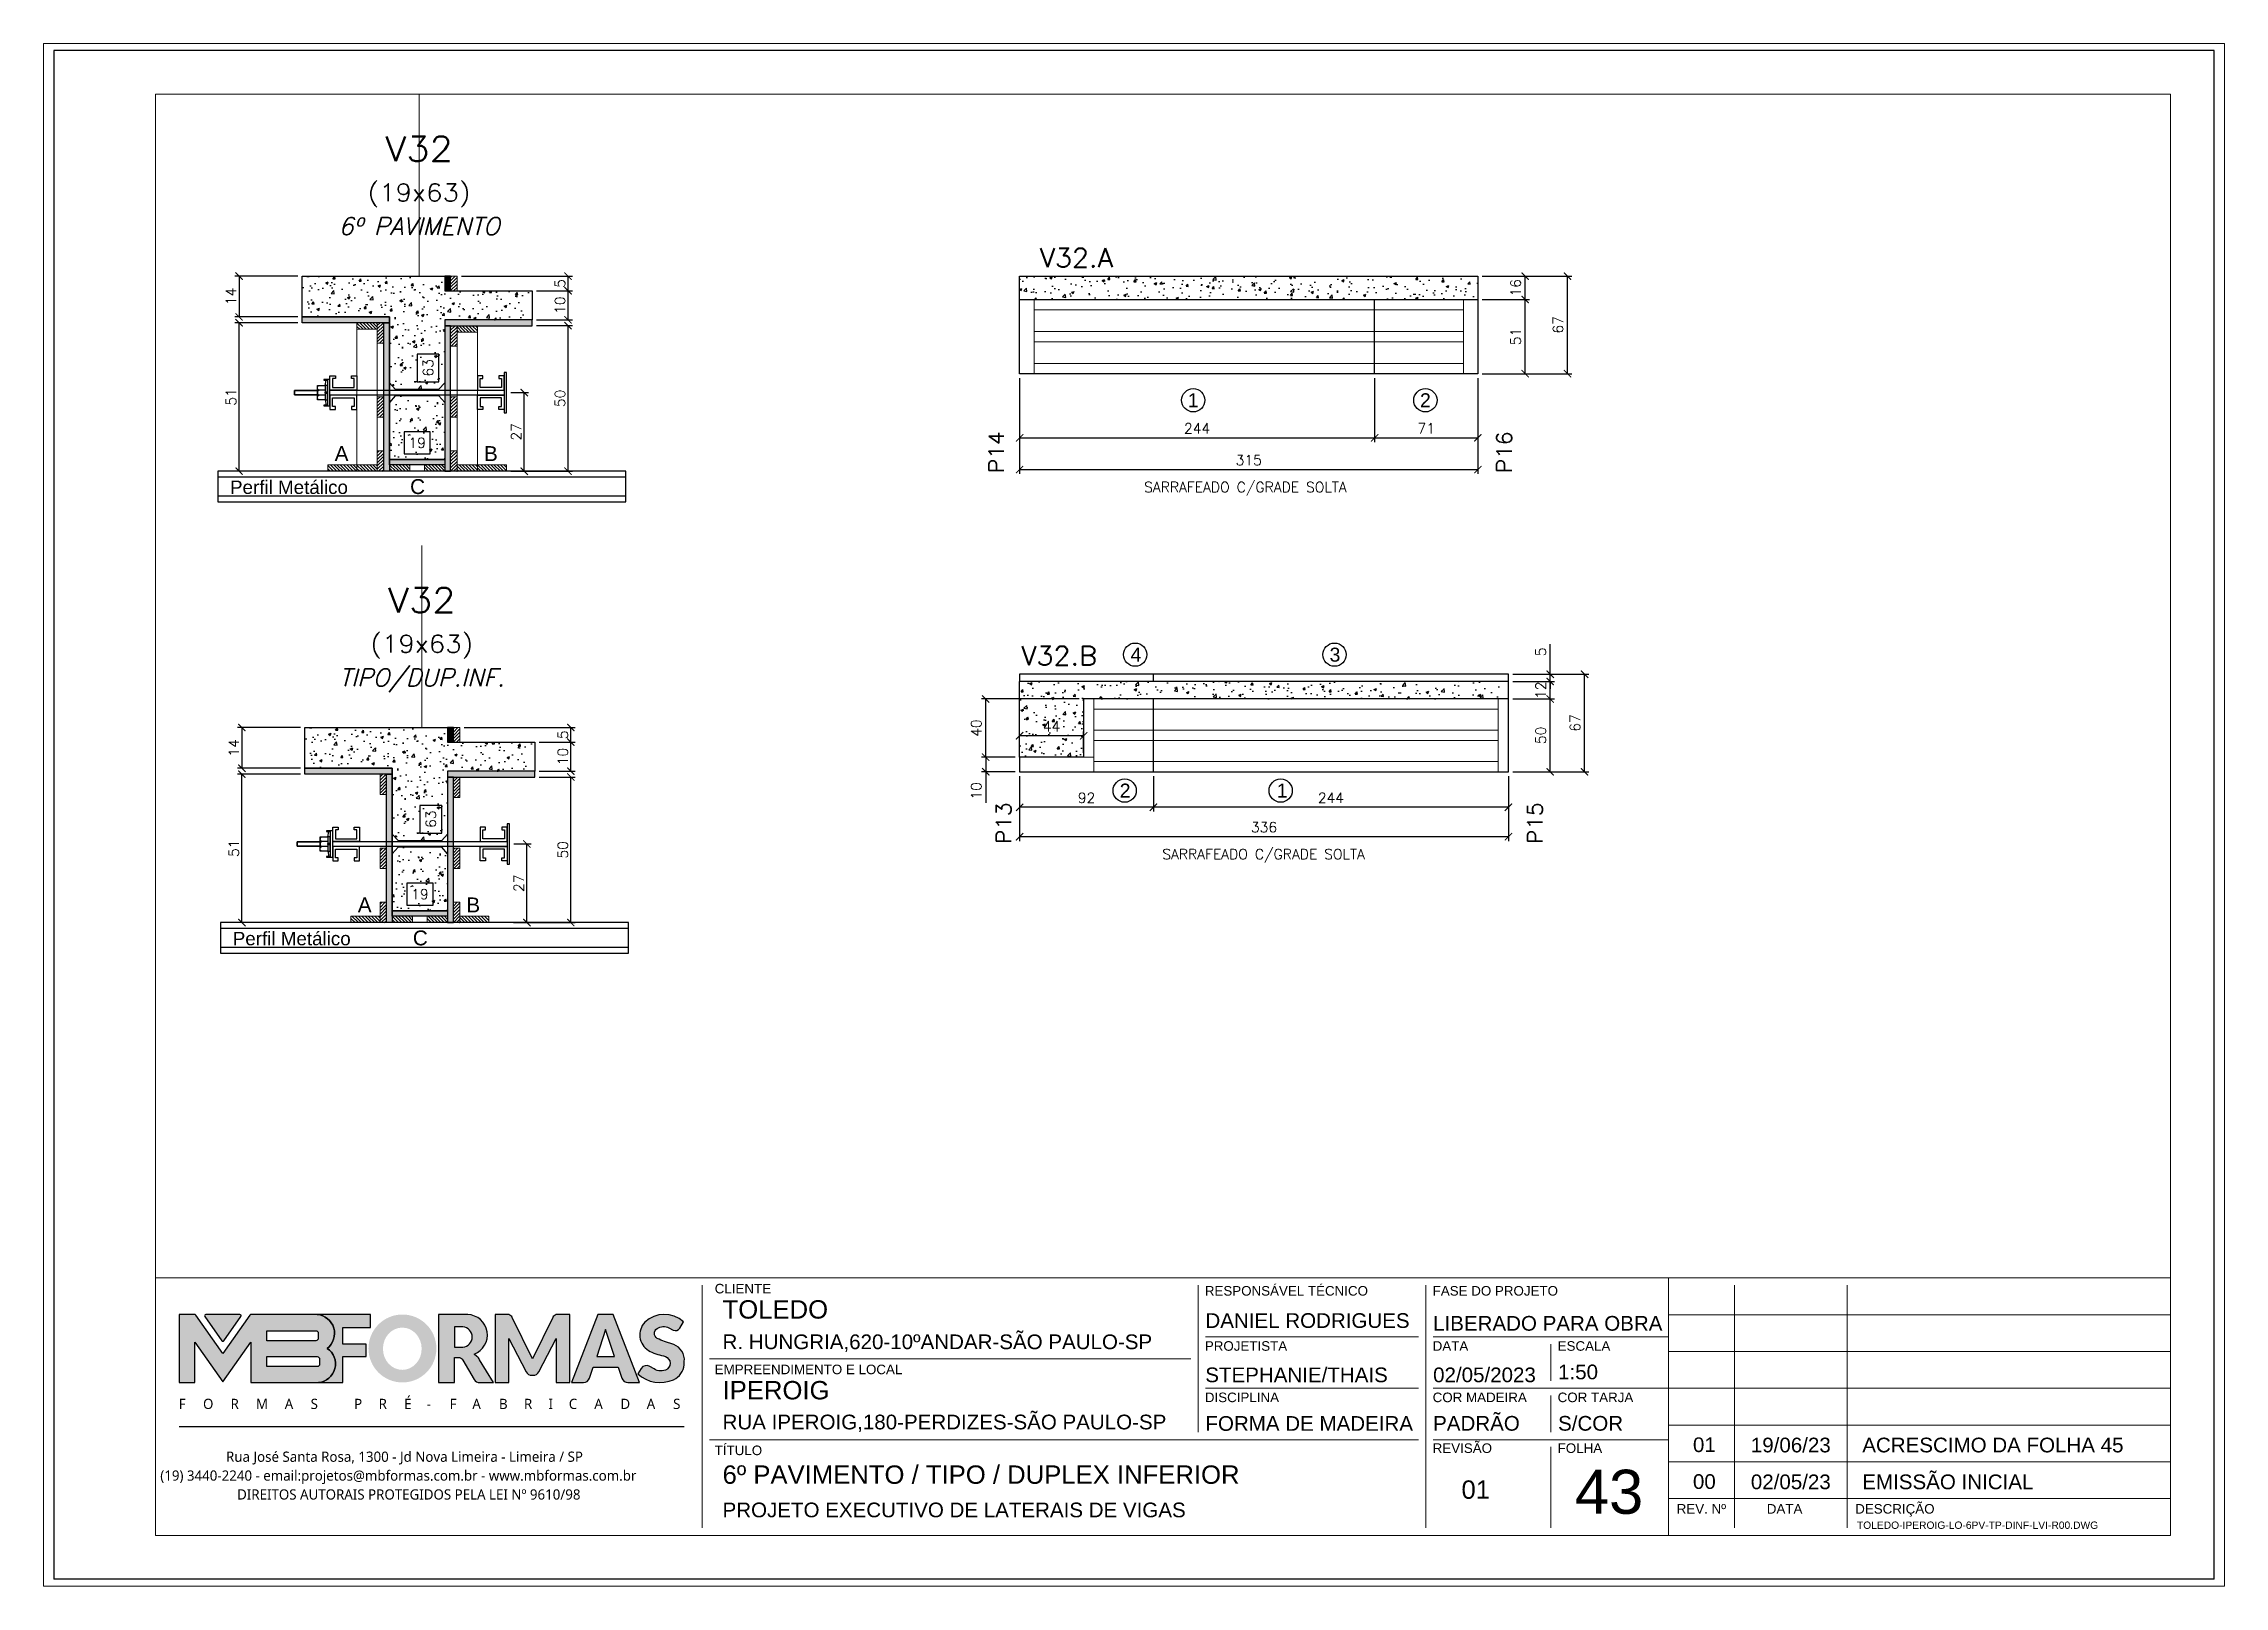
# Paper-space layout '43' of a CAD drawing. Extents: x 399.1 to 428.8, y 284.8 to 305.8.
# The model-space entities are those that its viewports show. They can reach past a viewport. Long polylines and large blocks are cut down to what shows.
import ezdxf
from ezdxf.enums import TextEntityAlignment as Align

# ---------------------------------------------------------------- set-up
doc = ezdxf.new("R2010")
doc.units = 0
doc.header["$PDMODE"] = 2
doc.header["$PDSIZE"] = 10
doc.linetypes.add('CABLIN', pattern=[0.35, 0.25, -0.1])
doc.linetypes.add('HIDDEN', pattern=[9.525, 6.35, -3.175])
doc.layers.get('0').update_dxf_attribs({"lineweight": 13})
doc.layers.get('Defpoints').update_dxf_attribs({"lineweight": 13})
for name, color, linetype in [('Barra de Ancoragem', 20, 'Continuous'), ('Concreto', 250, 'HIDDEN'), ('Cota', 4, 'Continuous'), ('Cota Seção (2x)', 4, 'Continuous'), ('Hachura', 252, 'CABLIN'), ('MB Logo', 255, 'Continuous'), ('Painéis', 200, 'Continuous'), ('Perfil Metálico', 224, 'Continuous'), ('Romaneio', 10, 'Continuous'), ('Texto de Titulo', 7, 'Continuous'), ('Texto Qtd Sarr', 242, 'Continuous'), ('Tubo de PVC', 51, 'Continuous')]:
    doc.layers.add(name, color=color, linetype=linetype)
for name, color, linetype, lineweight in [('FOLHA MB', 7, 'Continuous', 13), ('Madeira', 100, 'Continuous', 13), ('N° Folha', 5, 'Continuous', 13), ('Sarr 2.2x7', 40, 'Continuous', 9), ('Texto Seção', 7, 'Continuous', 15)]:
    doc.layers.add(name, color=color, linetype=linetype, lineweight=lineweight)
doc.layers.add('Laje_Perimetro', color=7, linetype='Continuous', plot=False)
doc.layers.add('VIEW', color=252, linetype='Continuous', lineweight=13, plot=False)
doc.styles.add('ARIAL', font='arial.ttf', dxfattribs={"oblique": 15, "height": 25})
doc.styles.add('MB_C01', font='arial.ttf', dxfattribs={"height": 1.3})
doc.styles.add('MB_C02', font='arial.ttf', dxfattribs={"height": 2})
doc.styles.add('MB_C03', font='arial.ttf', dxfattribs={"height": 2.5})
doc.styles.add('MB_C04', font='arial.ttf', dxfattribs={"height": 6})
doc.styles.add('MtXpl_Lucida_Sans_Un', font='l_10646.ttf')
doc.styles.add('REGUA-120', font='ROMANS.shx', dxfattribs={"height": 15})
doc.styles.add('ROMANS', font='romans.shx')
doc.dimstyles.new('Cota Paínel', dxfattribs={"dimtxt": 7, "dimasz": 5, "dimexe": 3, "dimexo": 3, "dimgap": 3, "dimtad": 1, "dimdec": 1, "dimzin": 12, "dimdsep": 46, "dimtxsty": 'ROMANS', "dimblk": 'ARCHTICK', "dimcen": 0, "dimclrd": 4, "dimclre": 4, "dimclrt": 1, "dimadec": 1, "dimazin": 3, "dimtfac": 1, "dimtdec": 1, "dimtmove": 0, "dimatfit": 3, "dimldrblk": 'OBLIQUE', "dimfxl": 1, "dimtolj": 1, "dimtzin": 12, "dimarcsym": 0})
doc.dimstyles.new('Cota Seção (2x)', dxfattribs={"dimtxt": 7, "dimasz": 5, "dimexe": 3, "dimexo": 3, "dimgap": 2, "dimtad": 3, "dimdec": 1, "dimlfac": 0.5, "dimzin": 12, "dimdsep": 46, "dimtxsty": 'ROMANS', "dimblk": 'ARCHTICK', "dimcen": 0, "dimclrd": 4, "dimclre": 4, "dimclrt": 1, "dimadec": 1, "dimazin": 3, "dimtfac": 1, "dimtdec": 1, "dimtmove": 0, "dimatfit": 3, "dimldrblk": 'OBLIQUE', "dimfxl": 1, "dimtolj": 1, "dimtzin": 12, "dimarcsym": 0})
doc.dimstyles.new('Cota Seção interna', dxfattribs={"dimtxt": 7, "dimasz": 6, "dimexe": 0.18, "dimexo": 2, "dimgap": -4, "dimtad": 3, "dimdec": 1, "dimlfac": 0.5, "dimzin": 12, "dimdsep": 46, "dimtxsty": 'ROMANS', "dimblk": 'ARCHTICK', "dimcen": 0.09, "dimse1": 1, "dimse2": 1, "dimsd1": 1, "dimsd2": 1, "dimclrd": 180, "dimclre": 5, "dimclrt": 1, "dimadec": 0, "dimazin": 3, "dimtfac": 1, "dimtdec": 1, "dimtofl": 0, "dimtmove": 0, "dimatfit": 3, "dimldrblk": 'ARCHTICK', "dimfxl": 1, "dimtolj": 1, "dimtzin": 0, "dimarcsym": 0})
pattern_1 = [(315, (7268.6983, -10286.3843), (1.12253202, 1.12253202), [])]
pattern_2 = [(45, (-7338.2781, 20857.8796), (-1.12253202, 1.12253202), [])]
pattern_3 = [(225, (-23949.1656, -24920.1594), (1.12253202, -1.12253202), [])]
pattern_4 = [(315, (7270.578, -10596.4515), (1.12253202, 1.12253202), [])]
pattern_5 = [(45, (-7336.3984, 20547.8124), (-1.12253202, 1.12253202), [])]
pattern_6 = [(225, (-23947.2859, -25230.2266), (1.12253202, -1.12253202), [])]

psp = doc.layouts.new('43')

msp = doc.modelspace()

# ---------------------------------------------------------------- texts
at = {"layer": 'N° Folha', "color": 5, "style": 'MB_C04'}
msp.add_text('43', height=30.306, dxfattribs=at).set_placement((-14875.91, -2773))
at = {"layer": 'Painéis', "color": 1, "char_height": 7, "attachment_point": 5, "style": 'ROMANS'}
for insert in [(-15102.32, -2068.77), (-15089.82, -2320.97)]:
    msp.add_mtext('\\A1;SARRAFEADO C/GRADE SOLTA', dxfattribs=dict(at, insert=insert))
at = {"layer": 'Romaneio', "color": 0, "style": 'ARIAL'}
for s, p in [('1', (-15138.16, -2007.97)), ('2', (-14978.59, -2007.97)), ('4', (-15177.59, -2182.75)), ('3', (-15040.74, -2182.75)), ('2', (-15184.99, -2276.14)), ('1', (-15077.07, -2276.14))]:
    msp.add_text(s, height=9.6, dxfattribs=at).set_placement(p, align=Align.MIDDLE_CENTER)
at = {"layer": 'Texto Seção', "style": 'REGUA-120', "width": 1.05}
for s, p in [('V32.A', (-15243.69, -1916.55)), ('V32.B', (-15256.44, -2189.99))]:
    msp.add_text(s, height=13, dxfattribs=at).set_placement(p)
for s, p in [('P14', (-15273.55, -2043.75)), ('P16', (-14924.43, -2043.75)), ('P13', (-15268.49, -2298.55)), ('P15', (-14903.26, -2298.55))]:
    msp.add_text(s, height=10.4, rotation=90, dxfattribs=at).set_placement(p, align=Align.MIDDLE_CENTER)
at = {"layer": 'Texto Seção', "color": 0, "linetype": 'Continuous', "style": 'ARIAL'}
for s, p in [('A', (-15723.55, -2044.61)), ('B', (-15620.95, -2044.61)), ('C', (-15671.32, -2067.28)), ('A', (-15707.67, -2354.68)), ('B', (-15633.07, -2354.68)), ('C', (-15669.44, -2377.35))]:
    msp.add_text(s, height=10.22, dxfattribs=at).set_placement(p, align=Align.MIDDLE_CENTER)
at = {"layer": 'Texto Seção', "style": 'ARIAL'}
for p in [(-15759.7, -2067.72), (-15757.82, -2377.79)]:
    msp.add_text('Perfil Metálico', height=9.24, dxfattribs=at).set_placement(p, align=Align.MIDDLE_CENTER)

# ---------------------------------------------------------------- blocks, each defined once
blk = doc.blocks.new('MB-NOVO')
at = {"layer": 'MB Logo', "linetype": 'Continuous'}
h = blk.add_hatch(color=256, dxfattribs=at)
h.dxf.hatch_style = 1
h.set_gradient(color1=(242, 132, 69), color2=(247, 180, 141), rotation=90, tint=1)
h.paths.add_polyline_path([(-18529.6, 10980.8), (-18475.7, 10980.8, 0.706757), (-18468.7, 11008, 0.681802), (-18476.7, 11034.9), (-18529.4, 11034.9, 0.243712), (-18530.2, 11034.5), (-18551.7, 11003.9), (-18573.3, 11034.5, 0.243712), (-18574.1, 11034.9), (-18586.5, 11034.9), (-18586.5, 10980.8), (-18573.9, 10980.8), (-18573.9, 11012.9), (-18551.7, 10981.5), (-18529.6, 11012.9)])
h.paths.add_polyline_path([(-18516.8, 11014.1), (-18516.8, 11022), (-18477.8, 11022, -0.414214), (-18475.8, 11020), (-18475.8, 11016.1, -0.414214), (-18477.8, 11014.1)], flags=16)
h.paths.add_polyline_path([(-18516.8, 11001.4), (-18476.8, 11001.4, -0.414214), (-18474.8, 10999.4), (-18474.8, 10995.5, -0.414214), (-18476.8, 10993.5), (-18516.8, 10993.5)], flags=16)
at = {"layer": 'MB Logo', "true_color": 0x262626}
h = blk.add_hatch(color=250, dxfattribs=at)
h.dxf.hatch_style = 1
h.paths.add_polyline_path([(-18537.3, 11033.3, 0.60809), (-18538.1, 11034.9), (-18565.3, 11034.9, 0.60809), (-18566.1, 11033.3), (-18552.5, 11014, 0.518202), (-18550.9, 11014)])
h = blk.add_hatch(color=250, dxfattribs=at)
h.dxf.hatch_style = 1
h.paths.add_polyline_path([(-18456.2, 11011.3), (-18456.2, 11024.6), (-18434.2, 11024.6), (-18434.2, 11034.9), (-18476.7, 11034.9, -0.681802), (-18468.7, 11008, -0.706757), (-18475.7, 10980.8), (-18456.2, 10980.8), (-18456.2, 11001.4), (-18437.8, 11001.4), (-18437.8, 11011.3)])
h = blk.add_hatch(color=250, dxfattribs=at)
h.dxf.hatch_style = 1
h.paths.add_polyline_path([(-18435.9, 11007.9, 1), (-18381.9, 11007.9, 1)])
edge = h.paths.add_edge_path(flags=16)
edge.add_ellipse((-18409, 11007.7), major_axis=(0, 16.8), ratio=0.916255, start_angle=0, end_angle=360)
h = blk.add_hatch(color=250, dxfattribs=at)
h.dxf.hatch_style = 1
h.paths.add_polyline_path([(-18357, 11034.9), (-18380.2, 11034.9), (-18380.2, 10980.8), (-18367.6, 10980.8), (-18367.6, 11000.7), (-18363.4, 11000.7, -0.195765), (-18360.9, 10998.9), (-18351.8, 10983.2, 0.261385), (-18347.5, 10980.8), (-18336.4, 10980.8), (-18347.5, 10999, 0.082429), (-18349.6, 11001.5), (-18351.9, 11003.4, 0.81838)])
h.paths.add_polyline_path([(-18360.8, 11009), (-18367.6, 11009), (-18367.6, 11025), (-18360.8, 11025, -0.92578)], flags=16)
h = blk.add_hatch(color=250, dxfattribs=at)
h.dxf.hatch_style = 1
h.paths.add_polyline_path([(-18286.6, 11015.9), (-18286.6, 10980.8), (-18275.8, 10980.8), (-18275.8, 11034.9), (-18286.6, 11034.9, 0.216647), (-18289.4, 11032.4), (-18305.5, 10999.8), (-18321.6, 11032.7, 0.199908), (-18324.3, 11034.9), (-18335.2, 11034.9), (-18335.2, 10980.8), (-18324.3, 10980.8), (-18324.3, 11015.9), (-18310.4, 10989.3, 0.279644), (-18306, 10986.6, 0.340986), (-18300.5, 10989.3)])
h = blk.add_hatch(color=250, dxfattribs=at)
h.dxf.hatch_style = 1
h.paths.add_polyline_path([(-18274.4, 10980.8), (-18265, 10980.8, 0.322517), (-18260.2, 10984.3), (-18257.3, 10993), (-18237.2, 10993), (-18234.3, 10984.3, 0.322517), (-18229.5, 10980.8), (-18220.3, 10980.8), (-18241.2, 11034.9), (-18253.4, 11034.9)])
h.paths.add_polyline_path([(-18254.4, 11001.6), (-18247.3, 11023), (-18240.1, 11001.6)], flags=16)
h = blk.add_hatch(color=250, dxfattribs=at)
h.dxf.hatch_style = 1
h.paths.add_polyline_path([(-18206, 11024, -0.247671), (-18196.9, 11024.3), (-18193.5, 11022.5, 0.40799), (-18188.2, 11024.1), (-18185.4, 11029.1, 0.392837), (-18216.2, 11028.7, 0.467779), (-18213.3, 11006.3, 0.077523), (-18201.2, 11002.1, -0.214206), (-18196.1, 10997.9, -0.284295), (-18198.2, 10991.4, -0.26924), (-18208.8, 10991.6), (-18212.2, 10993.6, 0.407727), (-18219, 10992.1), (-18221.8, 10987.7, 0.296878), (-18193.2, 10983.1, 0.272251), (-18184.9, 10995.3), (-18184.6, 10997.9, 0.348906), (-18193.7, 11011.2), (-18200.4, 11013.5, -0.045018), (-18205.8, 11015.7, -0.618284)])
at = {"layer": 'MB Logo', "linetype": 'Continuous'}
blk.add_line((-18586.5, 10945.9), (-18184.8, 10945.9), dxfattribs=at)
at = {"layer": 'MB Logo', "color": 23, "linetype": 'Continuous', "true_color": 0xf28445}
for points in [[(-18573.3, 11034.5, 0.243712), (-18574.1, 11034.9), (-18586.5, 11034.9), (-18586.5, 10980.8), (-18573.9, 10980.8), (-18573.9, 11012.9), (-18551.7, 10981.5), (-18529.6, 11012.9), (-18529.6, 10980.8), (-18475.7, 10980.8, 0.706757), (-18468.7, 11008, 0.681802), (-18476.7, 11034.9), (-18529.4, 11034.9, 0.243712), (-18530.2, 11034.5), (-18551.7, 11003.9)], [(-18516.8, 11022), (-18477.8, 11022, -0.414214), (-18475.8, 11020), (-18475.8, 11016.1, -0.414214), (-18477.8, 11014.1), (-18516.8, 11014.1)], [(-18516.8, 11001.4), (-18476.8, 11001.4, -0.414214), (-18474.8, 10999.4), (-18474.8, 10995.5, -0.414214), (-18476.8, 10993.5), (-18516.8, 10993.5)]]:
    blk.add_lwpolyline(points, format="xyb", close=True, dxfattribs=at)
at = {"layer": 'MB Logo', "color": 250, "true_color": 0x262626}
for points in [[(-18537.3, 11033.3, 0.60809), (-18538.1, 11034.9), (-18565.3, 11034.9, 0.60809), (-18566.1, 11033.3), (-18552.5, 11014, 0.518202), (-18550.9, 11014)], [(-18437.8, 11011.3), (-18456.2, 11011.3), (-18456.2, 11024.6), (-18434.2, 11024.6), (-18434.2, 11034.9), (-18476.7, 11034.9, -0.681802), (-18468.7, 11008, -0.706757), (-18475.7, 10980.8), (-18456.2, 10980.8), (-18456.2, 11001.4), (-18437.8, 11001.4)], [(-18347.5, 10980.8), (-18336.4, 10980.8), (-18347.5, 10999, 0.082429), (-18349.6, 11001.5), (-18351.9, 11003.4, 0.81838), (-18357, 11034.9), (-18380.2, 11034.9), (-18380.2, 10980.8), (-18367.6, 10980.8), (-18367.6, 11000.7), (-18363.4, 11000.7, -0.209789), (-18360.8, 10998.7), (-18351.8, 10983.2, 0.261385)], [(-18286.6, 11015.9), (-18286.6, 10980.8), (-18275.8, 10980.8), (-18275.8, 11034.9), (-18286.6, 11034.9, 0.216647), (-18289.4, 11032.4), (-18305.5, 10999.8), (-18321.5, 11032.4, 0.216647), (-18324.3, 11034.9), (-18335.2, 11034.9), (-18335.2, 10980.8), (-18324.3, 10980.8), (-18324.3, 11015.9), (-18310.4, 10989.3, 0.279644), (-18306, 10986.6), (-18304.9, 10986.6, 0.279644), (-18300.5, 10989.3)], [(-18265, 10980.8, 0.322517), (-18260.2, 10984.3), (-18257.3, 10993), (-18237.2, 10993), (-18234.3, 10984.3, 0.322517), (-18229.5, 10980.8), (-18220.3, 10980.8), (-18241.2, 11034.9), (-18253.4, 11034.9), (-18274.4, 10980.8)], [(-18206.2, 11015.9, -0.549626), (-18206.4, 11023.8, -0.258723), (-18196.9, 11024.3), (-18193.5, 11022.5, 0.40799), (-18188.2, 11024.1), (-18185.4, 11029.1, 0.392837), (-18216.2, 11028.7, 0.467779), (-18213.3, 11006.3, 0.077523), (-18201.2, 11002.1, -0.203897), (-18196.3, 10998.2), (-18196.1, 10997.8, -0.267611), (-18198, 10991.6), (-18198.5, 10991.3, -0.261145), (-18208.8, 10991.6), (-18212.2, 10993.6, 0.407727), (-18219, 10992.1), (-18221.8, 10987.7, 0.296878), (-18193.2, 10983.1, 0.265963), (-18184.9, 10994.9), (-18184.7, 10997.6, 0.340466), (-18193.1, 11011), (-18200.4, 11013.5, -0.049298)], [(-18367.6, 11009), (-18360.8, 11009, 0.92578), (-18360.8, 11025), (-18367.6, 11025)]]:
    blk.add_lwpolyline(points, format="xyb", close=True, dxfattribs=at)
blk.add_lwpolyline([(-18247.3, 11023), (-18254.4, 11001.6), (-18240.1, 11001.6)], close=True, dxfattribs=at)
at = {"layer": 'MB Logo', "color": 250, "true_color": 0x262626, "style": 'MtXpl_Lucida_Sans_Un'}
for s, height, p in [('F', 8.12, (-18586.8, 10959.8)), ('O', 8.12, (-18567.5, 10959.8)), ('R', 8.12, (-18545.6, 10959.8)), ('M', 8.12, (-18525.4, 10959.8)), ('A', 8.12, (-18502.5, 10959.8)), ('S', 8.12, (-18481.9, 10959.8)), ('P', 8.12, (-18447.3, 10959.8)), ('R', 8.12, (-18427.8, 10959.8)), ('É', 8.12, (-18407.5, 10959.8)), ('-', 8.12, (-18389.6, 10959.8)), ('F', 8.12, (-18371.4, 10959.8)), ('A', 8.12, (-18353.3, 10959.8)), ('B', 8.12, (-18332.1, 10959.8)), ('R', 8.12, (-18312.2, 10959.8)), ('I', 8.12, (-18292.7, 10959.8)), ('C', 8.12, (-18276.6, 10959.8)), ('A', 8.12, (-18256.3, 10959.8)), ('D', 8.12, (-18235.5, 10959.8)), ('A', 8.12, (-18214.6, 10959.8)), ('S', 8.12, (-18193.6, 10959.8)), ('DIREITOS AUTORAIS PROTEGIDOS PELA LEI Nº 9610/98', 8.122, (-18540.4, 10887.8))]:
    blk.add_text(s, height=height, dxfattribs=at).set_placement(p)
at = {"layer": 'MB Logo', "style": 'MtXpl_Lucida_Sans_Un'}
for s, p in [('(19) 3440-2240 - email:projetos@mbformas.com.br - www.mbformas.com.br', (-18601.5, 10902.8)), ('Rua José Santa Rosa, 1300 - Jd Nova Limeira - Limeira / SP', (-18549.2, 10917.8))]:
    blk.add_text(s, height=8.122, dxfattribs=at).set_placement(p)
blk = doc.blocks.new('A$C169d8357')
at = {"layer": 'FOLHA MB', "color": 1}
for p, q in [((1109.8, 356.7), (70, 356.7)), ((445.6, 351.7), (445.6, 185)), ((786.6, 351.7), (786.6, 250.7)), ((943.1, 351.7), (943.1, 185)), ((1109.8, 356.7), (1109.8, 179.9)), ((1455, 356.7), (1109.8, 356.7)), ((1155.3, 185), (1155.3, 351.7)), ((1232.6, 351.7), (1232.6, 185)), ((1455, 331.5), (1109.8, 331.5)), ((938.1, 316.3), (791.6, 316.3)), ((1109.8, 316.3), (948.2, 316.3)), ((781.5, 301.2), (450.7, 301.2)), ((1029, 311.3), (1029, 286)), ((1455, 306.2), (1109.8, 306.2)), ((938.1, 281), (791.6, 281)), ((1109.8, 281), (948.2, 281)), ((1029, 275.9), (1029, 250.7)), ((1455, 281), (1109.8, 281)), ((1455, 255.7), (1109.8, 255.7)), ((938.1, 245.6), (450.7, 245.6)), ((1109.8, 245.6), (948.2, 245.6)), ((1029, 240.6), (1029, 185)), ((1455, 230.4), (1109.8, 230.4)), ((1455, 205.2), (1109.8, 205.2))]:
    blk.add_line(p, q, dxfattribs=at)
for points in [[(0, 1199.9), (0, 149.9), (1485, 149.9), (1485, 1199.9)], [(70, 1169.9), (70, 179.9), (1455, 179.9), (1455, 1169.9)]]:
    blk.add_lwpolyline(points, close=True, dxfattribs=at)
at = {"layer": 'MB Logo', "xscale": 0.8642040370897565, "yscale": 0.8642040370897565, "zscale": 0.8642040370897565}
blk.add_blockref('MB-NOVO', (16148.7, -9204.8), dxfattribs=at)
at = {"layer": 'FOLHA MB', "color": 6}
for s, height, style, p in [('CLIENTE', 6.57, 'MB_C01', (454.3, 346.1)), ('RESPONSÁVEL TÉCNICO', 6.566, 'MB_C01', (791.2, 344.6)), ('FASE DO PROJETO', 6.566, 'MB_C01', (947.8, 344.6)), ('R. HUNGRIA,620-10ºANDAR-SÃO PAULO-SP', 10.102, 'MB_C02', (459.7, 307.8)), ('PROJETISTA', 6.57, 'MB_C01', (791.2, 306.7)), ('DATA', 6.57, 'MB_C01', (947.8, 306.7)), ('ESCALA', 6.57, 'MB_C01', (1033.7, 306.7)), ('EMPREENDIMENTO E LOCAL', 6.566, 'MB_C01', (454.3, 290.6)), ('DISCIPLINA', 6.57, 'MB_C01', (791.2, 271.4)), ('COR MADEIRA', 6.566, 'MB_C01', (947.8, 271.4)), ('COR TARJA', 6.57, 'MB_C01', (1033.7, 271.4)), ('RUA IPEROIG,180-PERDIZES-SÃO PAULO-SP', 10.102, 'MB_C02', (459.7, 252.7)), ('TÍTULO', 6.57, 'MB_C01', (454.3, 235)), ('REVISÃO', 6.57, 'MB_C01', (947.8, 236.5)), ('FOLHA', 6.57, 'MB_C01', (1033.7, 236.5)), ('PROJETO EXECUTIVO DE LATERAIS DE VIGAS', 10.102, 'MB_C02', (459.7, 192.3))]:
    blk.add_text(s, height=height, dxfattribs=dict(at, style=style)).set_placement(p)
at = {"layer": 'FOLHA MB', "color": 5}
for s, height, style, p in [('TOLEDO', 12.63, 'MB_C03', (459.7, 328.8)), ('DANIEL RODRIGUES', 10.102, 'MB_C02', (791.6, 322.4)), ('LIBERADO PARA OBRA', 10.102, 'MB_C02', (948.1, 320.5)), ('IPEROIG', 12.63, 'MB_C03', (459.7, 273.3)), ('STEPHANIE/THAIS', 10.102, 'MB_C02', (791.5, 285.1)), ('02/05/2023', 10.1, 'MB_C02', (948.1, 285.1)), ('1:50', 10.1, 'MB_C02', (1034, 287.1)), ('FORMA DE MADEIRA', 10.102, 'MB_C02', (791.6, 251.7)), ('PADRÃO', 10.1, 'MB_C02', (948.1, 251.8)), ('S/COR', 10.1, 'MB_C02', (1034, 251.8)), ('01', 10.1, 'MB_C02', (1126.7, 237.1)), ('19/06/23', 10.1, 'MB_C02', (1166.5, 236.9)), ('ACRESCIMO DA FOLHA 45', 10.102, 'MB_C02', (1243.1, 236.9)), ('6º PAVIMENTO / TIPO / DUPLEX INFERIOR', 12.628, 'MB_C03', (459.7, 215.3)), ('01', 12.63, 'MB_C03', (967.6, 205)), ('00', 10.1, 'MB_C02', (1126.7, 211.8)), ('02/05/23', 10.1, 'MB_C02', (1166.5, 211.6)), ('EMISSÃO INICIAL', 10.102, 'MB_C02', (1243.1, 211.6))]:
    blk.add_text(s, height=height, dxfattribs=dict(at, style=style)).set_placement(p)
at = {"layer": 'FOLHA MB', "color": 6, "style": 'MB_C01'}
for s, p in [('REV. Nº', (1132.5, 198.1)), ('DATA', (1189.7, 198.1)), ('DESCRIÇÃO', (1265.5, 198.1))]:
    blk.add_text(s, height=6.57, dxfattribs=at).set_placement(p, align=Align.MIDDLE_CENTER)
at = {"layer": 'FOLHA MB', "insert": (1239.4, 189.4), "char_height": 5.051, "width": 210.818, "attachment_point": 1, "style": 'MB_C04'}
blk.add_mtext('TOLEDO-IPEROIG-LO-6PV-TP-DINF-LVI-R00.DWG', dxfattribs=at)
blk = doc.blocks.new('*D1398')
at = {"layer": 'Cota Seção (2x)', "color": 180, "lineweight": -2, "transparency": 16777216}
for p, q in [((-15662.6, -2029.7), (-15680.6, -2029.7)), ((-15680.6, -2029.7), (-15680.6, -2044.7)), ((-15662.6, -2044.7), (-15662.6, -2029.7)), ((-15680.6, -2044.7), (-15662.6, -2044.7))]:
    blk.add_line(p, q, dxfattribs=at)
at = {"layer": 'Defpoints', "color": 0, "transparency": 16777216}
for p in [(-15690.6, -2048.7), (-15690.6, -2048.7), (-15652.6, -2048.7)]:
    blk.add_point(p, dxfattribs=at)
at = {"layer": 'Cota Seção (2x)', "color": 1, "transparency": 16777216, "insert": (-15671.6, -2037.2), "char_height": 7, "attachment_point": 5, "style": 'ROMANS'}
blk.add_mtext('\\A1;19', dxfattribs=at)
blk = doc.blocks.new('_ArchTick')
at = {"color": 0, "linetype": 'ByBlock', "const_width": 0.15}
blk.add_lwpolyline([(-0.5, -0.5), (0.5, 0.5)], dxfattribs=at)
blk = doc.blocks.new('*D1406')
at = {"layer": 'Cota', "color": 4, "lineweight": -2, "transparency": 16777216}
for p, q in [((-15753.6, -1922.7), (-15797, -1922.7)), ((-15794, -1922.7), (-15794, -1950.7)), ((-15753.6, -1950.7), (-15797, -1950.7))]:
    blk.add_line(p, q, dxfattribs=at)
at = {"layer": 'Defpoints', "color": 0, "transparency": 16777216}
for p in [(-15750.6, -1922.7), (-15794, -1950.7), (-15750.6, -1950.7)]:
    blk.add_point(p, dxfattribs=at)
at = {"layer": 'Cota', "color": 4, "lineweight": -2, "transparency": 16777216, "xscale": 5, "yscale": 5, "zscale": 5}
for p, rotation in [((-15794, -1922.7), 90), ((-15794, -1950.7), 270)]:
    blk.add_blockref('_ArchTick', p, dxfattribs=dict(at, rotation=rotation))
at = {"layer": 'Cota', "color": 1, "transparency": 16777216, "insert": (-15799.5, -1936.7), "char_height": 7, "attachment_point": 5, "rotation": 90, "style": 'ROMANS'}
blk.add_mtext('\\A1;14', dxfattribs=at)
blk = doc.blocks.new('_OBLIQUE')
at = {"color": 0, "linetype": 'ByBlock', "lineweight": -2}
for p, q in [((0, 0), (-1, 0)), ((-0.5, -0.5), (0.5, 0.5))]:
    blk.add_line(p, q, dxfattribs=at)
blk = doc.blocks.new('DSADSAD')
at = {"layer": 'Barra de Ancoragem'}
for p, q in [((-12991, 7698.4), (-13009.2, 7698.4)), ((-13005.1, 7696.9), (-13008.6, 7697.6)), ((-12995.1, 7696.9), (-12991.5, 7697.6))]:
    blk.add_line(p, q, dxfattribs=at)
at = {"layer": 'Barra de Ancoragem', "flags": 128}
for points in [[(-13009.2, 7700.2), (-12991, 7700.2), (-12991, 7698.4), (-13009.2, 7698.4)], [(-13008.6, 7698.4), (-13008.6, 7696), (-13009.2, 7696), (-13009.2, 7698.4)], [(-12995.1, 7698.4), (-12995.1, 7696.9), (-13005.1, 7696.9), (-13005.1, 7698.4)], [(-12991, 7698.4), (-12991, 7696), (-12991.5, 7696), (-12991.5, 7698.4)]]:
    blk.add_lwpolyline(points, close=True, dxfattribs=at)
for points in [[(-13005.1, 7696.9), (-13005.1, 7691.6), (-12995.1, 7691.6), (-12995.1, 7696.9)], [(-13000.4, 7696.9), (-13000.4, 7698.4), (-12999.8, 7698.4), (-12999.8, 7696.9), (-13000.4, 7696.9), (-12999.8, 7696.9)]]:
    blk.add_lwpolyline(points, dxfattribs=at)
for points in [[(-13001.9, 7696.9), (-13001.9, 7692.8, 0.666667), (-12998.3, 7692.8, 0.666667)], [(-12998.3, 7696.9), (-12998.3, 7692.8, 0.729796), (-12995.1, 7692.8, 0.729796)]]:
    blk.add_lwpolyline(points, format="xyb", dxfattribs=at)
at = {"layer": 'Barra de Ancoragem'}
blk.add_arc((-13003.5, 7693.3), 1.7, 197.7564, 342.2436, dxfattribs=at)
blk = doc.blocks.new('*D1407')
at = {"layer": 'Cota', "color": 4, "lineweight": -2, "transparency": 16777216}
for p, q in [((-15607.1, -2002.7), (-15595, -2002.7)), ((-15598, -2056.7), (-15598, -2002.7)), ((-15607.2, -2056.7), (-15595, -2056.7))]:
    blk.add_line(p, q, dxfattribs=at)
at = {"layer": 'Defpoints', "color": 0, "transparency": 16777216}
for p in [(-15610.1, -2002.7), (-15598, -2002.7), (-15610.2, -2056.7)]:
    blk.add_point(p, dxfattribs=at)
at = {"layer": 'Cota', "color": 4, "lineweight": -2, "transparency": 16777216, "xscale": 5, "yscale": 5, "zscale": 5}
for p, rotation in [((-15598, -2002.7), 90), ((-15598, -2056.7), 270)]:
    blk.add_blockref('_ArchTick', p, dxfattribs=dict(at, rotation=rotation))
at = {"layer": 'Cota', "color": 1, "transparency": 16777216, "insert": (-15603.5, -2029.7), "char_height": 7, "attachment_point": 5, "rotation": 90, "style": 'ROMANS'}
blk.add_mtext('\\A1;27', dxfattribs=at)
blk = doc.blocks.new('*D1408')
at = {"layer": 'Cota', "color": 4, "lineweight": -2, "transparency": 16777216}
for p, q in [((-15753.6, -1954.7), (-15797, -1954.7)), ((-15794, -2056.7), (-15794, -1954.7)), ((-15736, -2056.7), (-15797, -2056.7))]:
    blk.add_line(p, q, dxfattribs=at)
at = {"layer": 'Defpoints', "color": 0, "transparency": 16777216}
for p in [(-15794, -1954.7), (-15750.6, -1954.7), (-15733, -2056.7)]:
    blk.add_point(p, dxfattribs=at)
at = {"layer": 'Cota', "color": 4, "lineweight": -2, "transparency": 16777216, "xscale": 5, "yscale": 5, "zscale": 5}
for p, rotation in [((-15794, -1954.7), 90), ((-15794, -2056.7), 270)]:
    blk.add_blockref('_ArchTick', p, dxfattribs=dict(at, rotation=rotation))
at = {"layer": 'Cota', "color": 1, "transparency": 16777216, "insert": (-15799.5, -2005.7), "char_height": 7, "attachment_point": 5, "rotation": 90, "style": 'ROMANS'}
blk.add_mtext('\\A1;51', dxfattribs=at)
blk = doc.blocks.new('*D1409')
at = {"layer": 'Cota Seção (2x)', "color": 180, "lineweight": -2, "transparency": 16777216}
for p, q in [((-15656.6, -1976.2), (-15671.6, -1976.2)), ((-15671.6, -1976.2), (-15671.6, -1995.2)), ((-15656.6, -1995.2), (-15656.6, -1976.2)), ((-15671.6, -1995.2), (-15656.6, -1995.2))]:
    blk.add_line(p, q, dxfattribs=at)
at = {"layer": 'Defpoints', "color": 0, "transparency": 16777216}
for p in [(-15690.6, -1922.7), (-15652.6, -1922.7), (-15690.6, -2048.7)]:
    blk.add_point(p, dxfattribs=at)
at = {"layer": 'Cota Seção (2x)', "color": 1, "transparency": 16777216, "insert": (-15664.1, -1985.7), "char_height": 7, "attachment_point": 5, "rotation": 90, "style": 'ROMANS'}
blk.add_mtext('\\A1;63', dxfattribs=at)
blk = doc.blocks.new('*D1410')
at = {"layer": 'Cota', "color": 4, "lineweight": -2, "transparency": 16777216}
for p, q in [((-15589.6, -1956.7), (-15564.9, -1956.7)), ((-15567.9, -2056.7), (-15567.9, -1956.7)), ((-15607.2, -2056.7), (-15564.9, -2056.7))]:
    blk.add_line(p, q, dxfattribs=at)
at = {"layer": 'Defpoints', "color": 0, "transparency": 16777216}
for p in [(-15592.6, -1956.7), (-15567.9, -1956.7), (-15610.2, -2056.7)]:
    blk.add_point(p, dxfattribs=at)
at = {"layer": 'Cota', "color": 4, "lineweight": -2, "transparency": 16777216, "xscale": 5, "yscale": 5, "zscale": 5}
for p, rotation in [((-15567.9, -1956.7), 90), ((-15567.9, -2056.7), 270)]:
    blk.add_blockref('_ArchTick', p, dxfattribs=dict(at, rotation=rotation))
at = {"layer": 'Cota', "color": 1, "transparency": 16777216, "insert": (-15573.4, -2006.7), "char_height": 7, "attachment_point": 5, "rotation": 90, "style": 'ROMANS'}
blk.add_mtext('\\A1;50', dxfattribs=at)
blk = doc.blocks.new('*D1411')
at = {"layer": 'Cota', "color": 4, "lineweight": -2, "transparency": 16777216}
for p, q in [((-15589.6, -1932.7), (-15564.9, -1932.7)), ((-15567.9, -1952.7), (-15567.9, -1932.7)), ((-15589.6, -1952.7), (-15564.9, -1952.7))]:
    blk.add_line(p, q, dxfattribs=at)
at = {"layer": 'Defpoints', "color": 0, "transparency": 16777216}
for p in [(-15592.6, -1932.7), (-15567.9, -1932.7), (-15592.6, -1952.7)]:
    blk.add_point(p, dxfattribs=at)
at = {"layer": 'Cota', "color": 4, "lineweight": -2, "transparency": 16777216, "xscale": 5, "yscale": 5, "zscale": 5}
for p, rotation in [((-15567.9, -1932.7), 90), ((-15567.9, -1952.7), 270)]:
    blk.add_blockref('_ArchTick', p, dxfattribs=dict(at, rotation=rotation))
at = {"layer": 'Cota', "color": 1, "transparency": 16777216, "insert": (-15573.4, -1942.7), "char_height": 7, "attachment_point": 5, "rotation": 90, "style": 'ROMANS'}
blk.add_mtext('\\A1;10', dxfattribs=at)
blk = doc.blocks.new('*D1412')
at = {"layer": 'Cota', "color": 4, "lineweight": -2, "transparency": 16777216}
for p, q in [((-15641.2, -1922.7), (-15564.9, -1922.7)), ((-15589.6, -1932.7), (-15564.9, -1932.7)), ((-15567.9, -1932.7), (-15567.9, -1922.7))]:
    blk.add_line(p, q, dxfattribs=at)
at = {"layer": 'Defpoints', "color": 0, "transparency": 16777216}
for p in [(-15644.2, -1922.7), (-15592.6, -1932.7), (-15567.9, -1922.7)]:
    blk.add_point(p, dxfattribs=at)
at = {"layer": 'Cota', "color": 4, "lineweight": -2, "transparency": 16777216, "xscale": 5, "yscale": 5, "zscale": 5}
for p, rotation in [((-15567.9, -1922.7), 90), ((-15567.9, -1932.7), 270)]:
    blk.add_blockref('_ArchTick', p, dxfattribs=dict(at, rotation=rotation))
at = {"layer": 'Cota', "color": 1, "transparency": 16777216, "insert": (-15573.4, -1927.7), "char_height": 7, "attachment_point": 5, "rotation": 90, "style": 'ROMANS'}
blk.add_mtext('\\A1;5', dxfattribs=at)
blk = doc.blocks.new('titulo1')
at = {"layer": 'Defpoints', "color": 252, "linetype": 'HIDDEN', "ltscale": 2}
blk.add_line((0, 0), (0, 125), dxfattribs=at)
at = {"layer": 'Defpoints', "style": 'ROMANS', "oblique": 15}
blk.add_attdef('FOLHA', text='', height=10, dxfattribs=at).set_placement((0, 15.6), align=Align.MIDDLE_CENTER)
at = {"layer": 'Texto Qtd Sarr', "color": 3, "style": 'ROMANS', "oblique": 15}
for tag, height, p in [('TITULO', 17, (0, 71.4)), ('SEÇÃO', 12, (0, 41.5))]:
    blk.add_attdef(tag, text='', height=height, dxfattribs=at).set_placement(p, align=Align.MIDDLE_CENTER)
blk = doc.blocks.new('*D1413')
at = {"layer": 'Cota Seção (2x)', "color": 180, "lineweight": -2, "transparency": 16777216}
for p, q in [((-15660.7, -2339.8), (-15678.7, -2339.8)), ((-15678.7, -2339.8), (-15678.7, -2354.8)), ((-15660.7, -2354.8), (-15660.7, -2339.8)), ((-15678.7, -2354.8), (-15660.7, -2354.8))]:
    blk.add_line(p, q, dxfattribs=at)
at = {"layer": 'Defpoints', "color": 0, "transparency": 16777216}
for p in [(-15688.7, -2358.8), (-15688.7, -2358.8), (-15650.7, -2358.8)]:
    blk.add_point(p, dxfattribs=at)
at = {"layer": 'Cota Seção (2x)', "color": 1, "transparency": 16777216, "insert": (-15669.7, -2347.3), "char_height": 7, "attachment_point": 5, "style": 'ROMANS'}
blk.add_mtext('\\A1;19', dxfattribs=at)
blk = doc.blocks.new('*D1414')
at = {"layer": 'Cota', "color": 4, "lineweight": -2, "transparency": 16777216}
for p, q in [((-15751.7, -2232.8), (-15795.1, -2232.8)), ((-15792.1, -2232.8), (-15792.1, -2260.8)), ((-15751.7, -2260.8), (-15795.1, -2260.8))]:
    blk.add_line(p, q, dxfattribs=at)
at = {"layer": 'Defpoints', "color": 0, "transparency": 16777216}
for p in [(-15748.7, -2232.8), (-15792.1, -2260.8), (-15748.7, -2260.8)]:
    blk.add_point(p, dxfattribs=at)
at = {"layer": 'Cota', "color": 4, "lineweight": -2, "transparency": 16777216, "xscale": 5, "yscale": 5, "zscale": 5}
for p, rotation in [((-15792.1, -2232.8), 90), ((-15792.1, -2260.8), 270)]:
    blk.add_blockref('_ArchTick', p, dxfattribs=dict(at, rotation=rotation))
at = {"layer": 'Cota', "color": 1, "transparency": 16777216, "insert": (-15797.6, -2246.8), "char_height": 7, "attachment_point": 5, "rotation": 90, "style": 'ROMANS'}
blk.add_mtext('\\A1;14', dxfattribs=at)
blk = doc.blocks.new('*D1415')
at = {"layer": 'Cota', "color": 4, "lineweight": -2, "transparency": 16777216}
for p, q in [((-15605.2, -2312.8), (-15593.2, -2312.8)), ((-15596.2, -2366.8), (-15596.2, -2312.8)), ((-15605.3, -2366.8), (-15593.2, -2366.8))]:
    blk.add_line(p, q, dxfattribs=at)
at = {"layer": 'Defpoints', "color": 0, "transparency": 16777216}
for p in [(-15608.2, -2312.8), (-15596.2, -2312.8), (-15608.3, -2366.8)]:
    blk.add_point(p, dxfattribs=at)
at = {"layer": 'Cota', "color": 4, "lineweight": -2, "transparency": 16777216, "xscale": 5, "yscale": 5, "zscale": 5}
for p, rotation in [((-15596.2, -2312.8), 90), ((-15596.2, -2366.8), 270)]:
    blk.add_blockref('_ArchTick', p, dxfattribs=dict(at, rotation=rotation))
at = {"layer": 'Cota', "color": 1, "transparency": 16777216, "insert": (-15601.7, -2339.8), "char_height": 7, "attachment_point": 5, "rotation": 90, "style": 'ROMANS'}
blk.add_mtext('\\A1;27', dxfattribs=at)
blk = doc.blocks.new('*D1416')
at = {"layer": 'Cota', "color": 4, "lineweight": -2, "transparency": 16777216}
for p, q in [((-15751.7, -2264.8), (-15795.1, -2264.8)), ((-15792.1, -2366.8), (-15792.1, -2264.8)), ((-15734.1, -2366.8), (-15795.1, -2366.8))]:
    blk.add_line(p, q, dxfattribs=at)
at = {"layer": 'Defpoints', "color": 0, "transparency": 16777216}
for p in [(-15792.1, -2264.8), (-15748.7, -2264.8), (-15731.1, -2366.8)]:
    blk.add_point(p, dxfattribs=at)
at = {"layer": 'Cota', "color": 4, "lineweight": -2, "transparency": 16777216, "xscale": 5, "yscale": 5, "zscale": 5}
for p, rotation in [((-15792.1, -2264.8), 90), ((-15792.1, -2366.8), 270)]:
    blk.add_blockref('_ArchTick', p, dxfattribs=dict(at, rotation=rotation))
at = {"layer": 'Cota', "color": 1, "transparency": 16777216, "insert": (-15797.6, -2315.8), "char_height": 7, "attachment_point": 5, "rotation": 90, "style": 'ROMANS'}
blk.add_mtext('\\A1;51', dxfattribs=at)
blk = doc.blocks.new('*D1417')
at = {"layer": 'Cota Seção (2x)', "color": 180, "lineweight": -2, "transparency": 16777216}
for p, q in [((-15654.7, -2286.3), (-15669.7, -2286.3)), ((-15669.7, -2286.3), (-15669.7, -2305.3)), ((-15654.7, -2305.3), (-15654.7, -2286.3)), ((-15669.7, -2305.3), (-15654.7, -2305.3))]:
    blk.add_line(p, q, dxfattribs=at)
at = {"layer": 'Defpoints', "color": 0, "transparency": 16777216}
for p in [(-15688.7, -2232.8), (-15650.7, -2232.8), (-15688.7, -2358.8)]:
    blk.add_point(p, dxfattribs=at)
at = {"layer": 'Cota Seção (2x)', "color": 1, "transparency": 16777216, "insert": (-15662.2, -2295.8), "char_height": 7, "attachment_point": 5, "rotation": 90, "style": 'ROMANS'}
blk.add_mtext('\\A1;63', dxfattribs=at)
blk = doc.blocks.new('*D1418')
at = {"layer": 'Cota', "color": 4, "lineweight": -2, "transparency": 16777216}
for p, q in [((-15587.7, -2266.8), (-15563, -2266.8)), ((-15566, -2366.8), (-15566, -2266.8)), ((-15605.3, -2366.8), (-15563, -2366.8))]:
    blk.add_line(p, q, dxfattribs=at)
at = {"layer": 'Defpoints', "color": 0, "transparency": 16777216}
for p in [(-15590.7, -2266.8), (-15566, -2266.8), (-15608.3, -2366.8)]:
    blk.add_point(p, dxfattribs=at)
at = {"layer": 'Cota', "color": 4, "lineweight": -2, "transparency": 16777216, "xscale": 5, "yscale": 5, "zscale": 5}
for p, rotation in [((-15566, -2266.8), 90), ((-15566, -2366.8), 270)]:
    blk.add_blockref('_ArchTick', p, dxfattribs=dict(at, rotation=rotation))
at = {"layer": 'Cota', "color": 1, "transparency": 16777216, "insert": (-15571.5, -2316.8), "char_height": 7, "attachment_point": 5, "rotation": 90, "style": 'ROMANS'}
blk.add_mtext('\\A1;50', dxfattribs=at)
blk = doc.blocks.new('*D1419')
at = {"layer": 'Cota', "color": 4, "lineweight": -2, "transparency": 16777216}
for p, q in [((-15587.7, -2242.8), (-15563, -2242.8)), ((-15566, -2262.8), (-15566, -2242.8)), ((-15587.7, -2262.8), (-15563, -2262.8))]:
    blk.add_line(p, q, dxfattribs=at)
at = {"layer": 'Defpoints', "color": 0, "transparency": 16777216}
for p in [(-15590.7, -2242.8), (-15566, -2242.8), (-15590.7, -2262.8)]:
    blk.add_point(p, dxfattribs=at)
at = {"layer": 'Cota', "color": 4, "lineweight": -2, "transparency": 16777216, "xscale": 5, "yscale": 5, "zscale": 5}
for p, rotation in [((-15566, -2242.8), 90), ((-15566, -2262.8), 270)]:
    blk.add_blockref('_ArchTick', p, dxfattribs=dict(at, rotation=rotation))
at = {"layer": 'Cota', "color": 1, "transparency": 16777216, "insert": (-15571.5, -2252.8), "char_height": 7, "attachment_point": 5, "rotation": 90, "style": 'ROMANS'}
blk.add_mtext('\\A1;10', dxfattribs=at)
blk = doc.blocks.new('*D1420')
at = {"layer": 'Cota', "color": 4, "lineweight": -2, "transparency": 16777216}
for p, q in [((-15639.3, -2232.8), (-15563, -2232.8)), ((-15566, -2242.8), (-15566, -2232.8)), ((-15587.7, -2242.8), (-15563, -2242.8))]:
    blk.add_line(p, q, dxfattribs=at)
at = {"layer": 'Defpoints', "color": 0, "transparency": 16777216}
for p in [(-15642.3, -2232.8), (-15566, -2232.8), (-15590.7, -2242.8)]:
    blk.add_point(p, dxfattribs=at)
at = {"layer": 'Cota', "color": 4, "lineweight": -2, "transparency": 16777216, "xscale": 5, "yscale": 5, "zscale": 5}
for p, rotation in [((-15566, -2232.8), 90), ((-15566, -2242.8), 270)]:
    blk.add_blockref('_ArchTick', p, dxfattribs=dict(at, rotation=rotation))
at = {"layer": 'Cota', "color": 1, "transparency": 16777216, "insert": (-15571.5, -2237.8), "char_height": 7, "attachment_point": 5, "rotation": 90, "style": 'ROMANS'}
blk.add_mtext('\\A1;5', dxfattribs=at)
blk = doc.blocks.new('*D1399')
at = {"layer": 'Cota', "color": 4, "lineweight": -2, "transparency": 16777216}
for p, q in [((-15165.5, -2266.2), (-15165.5, -2290.6)), ((-14921.5, -2266.2), (-14921.5, -2290.6)), ((-14921.5, -2287.6), (-15165.5, -2287.6))]:
    blk.add_line(p, q, dxfattribs=at)
at = {"layer": 'Defpoints', "color": 0, "transparency": 16777216}
for p in [(-15165.5, -2263.2), (-14921.5, -2263.2), (-15165.5, -2287.6)]:
    blk.add_point(p, dxfattribs=at)
at = {"layer": 'Cota', "color": 4, "lineweight": -2, "transparency": 16777216, "xscale": 5, "yscale": 5, "zscale": 5, "rotation": 180}
blk.add_blockref('_ArchTick', (-15165.5, -2287.6), dxfattribs=at)
at = {"layer": 'Cota', "color": 4, "lineweight": -2, "transparency": 16777216, "xscale": 5, "yscale": 5, "zscale": 5}
blk.add_blockref('_ArchTick', (-14921.5, -2287.6), dxfattribs=at)
at = {"layer": 'Cota', "color": 1, "transparency": 16777216, "insert": (-15043.5, -2281.1), "char_height": 7, "attachment_point": 5, "style": 'ROMANS'}
blk.add_mtext('\\A1;244', dxfattribs=at)
blk = doc.blocks.new('*D1400')
at = {"layer": 'Cota', "color": 4, "lineweight": -2, "transparency": 16777216}
for p, q in [((-15257.5, -2266.2), (-15257.5, -2290.6)), ((-15165.5, -2266.2), (-15165.5, -2290.6)), ((-15165.5, -2287.6), (-15257.5, -2287.6))]:
    blk.add_line(p, q, dxfattribs=at)
at = {"layer": 'Defpoints', "color": 0, "transparency": 16777216}
for p in [(-15257.5, -2263.2), (-15165.5, -2263.2), (-15257.5, -2287.6)]:
    blk.add_point(p, dxfattribs=at)
at = {"layer": 'Cota', "color": 4, "lineweight": -2, "transparency": 16777216, "xscale": 5, "yscale": 5, "zscale": 5, "rotation": 180}
blk.add_blockref('_ArchTick', (-15257.5, -2287.6), dxfattribs=at)
at = {"layer": 'Cota', "color": 4, "lineweight": -2, "transparency": 16777216, "xscale": 5, "yscale": 5, "zscale": 5}
blk.add_blockref('_ArchTick', (-15165.5, -2287.6), dxfattribs=at)
at = {"layer": 'Cota', "color": 1, "transparency": 16777216, "insert": (-15211.5, -2281.1), "char_height": 7, "attachment_point": 5, "style": 'ROMANS'}
blk.add_mtext('\\A1;92', dxfattribs=at)
blk = doc.blocks.new('*D1401')
at = {"layer": 'Cota', "color": 4, "lineweight": -2, "transparency": 16777216}
for p, q in [((-15257.5, -2266.2), (-15257.5, -2310.8)), ((-14921.5, -2266.2), (-14921.5, -2310.8)), ((-14921.5, -2307.8), (-15257.5, -2307.8))]:
    blk.add_line(p, q, dxfattribs=at)
at = {"layer": 'Defpoints', "color": 0, "transparency": 16777216}
for p in [(-15257.5, -2263.2), (-14921.5, -2263.2), (-15257.5, -2307.8)]:
    blk.add_point(p, dxfattribs=at)
at = {"layer": 'Cota', "color": 4, "lineweight": -2, "transparency": 16777216, "xscale": 5, "yscale": 5, "zscale": 5, "rotation": 180}
blk.add_blockref('_ArchTick', (-15257.5, -2307.8), dxfattribs=at)
at = {"layer": 'Cota', "color": 4, "lineweight": -2, "transparency": 16777216, "xscale": 5, "yscale": 5, "zscale": 5}
blk.add_blockref('_ArchTick', (-14921.5, -2307.8), dxfattribs=at)
at = {"layer": 'Cota', "color": 1, "transparency": 16777216, "insert": (-15089.5, -2301.3), "char_height": 7, "attachment_point": 5, "style": 'ROMANS'}
blk.add_mtext('\\A1;336', dxfattribs=at)
blk = doc.blocks.new('*D1402')
at = {"layer": 'Cota', "color": 4, "lineweight": -2, "transparency": 16777216}
for p, q in [((-15260.5, -2253.2), (-15283.8, -2253.2)), ((-15260.5, -2263.2), (-15283.8, -2263.2)), ((-15280.8, -2253.2), (-15280.8, -2263.2)), ((-15280.8, -2263.2), (-15280.8, -2284.5))]:
    blk.add_line(p, q, dxfattribs=at)
at = {"layer": 'Defpoints', "color": 0, "transparency": 16777216}
for p in [(-15280.8, -2263.2), (-15257.5, -2253.2), (-15257.5, -2263.2)]:
    blk.add_point(p, dxfattribs=at)
at = {"layer": 'Cota', "color": 4, "lineweight": -2, "transparency": 16777216, "xscale": 5, "yscale": 5, "zscale": 5}
for p, rotation in [((-15280.8, -2253.2), 90), ((-15280.8, -2263.2), 270)]:
    blk.add_blockref('_ArchTick', p, dxfattribs=dict(at, rotation=rotation))
at = {"layer": 'Cota', "color": 1, "transparency": 16777216, "insert": (-15287.3, -2276.3), "char_height": 7, "attachment_point": 5, "rotation": 90, "style": 'ROMANS'}
blk.add_mtext('\\A1;10', dxfattribs=at)
blk = doc.blocks.new('*D1403')
at = {"layer": 'Cota', "color": 4, "lineweight": -2, "transparency": 16777216}
for p, q in [((-15216.5, -2213.2), (-15283.8, -2213.2)), ((-15280.8, -2253.2), (-15280.8, -2213.2)), ((-15260.5, -2253.2), (-15283.8, -2253.2))]:
    blk.add_line(p, q, dxfattribs=at)
at = {"layer": 'Defpoints', "color": 0, "transparency": 16777216}
for p in [(-15280.8, -2213.2), (-15213.5, -2213.2), (-15257.5, -2253.2)]:
    blk.add_point(p, dxfattribs=at)
at = {"layer": 'Cota', "color": 4, "lineweight": -2, "transparency": 16777216, "xscale": 5, "yscale": 5, "zscale": 5}
for p, rotation in [((-15280.8, -2213.2), 90), ((-15280.8, -2253.2), 270)]:
    blk.add_blockref('_ArchTick', p, dxfattribs=dict(at, rotation=rotation))
at = {"layer": 'Cota', "color": 1, "transparency": 16777216, "insert": (-15287.3, -2233.2), "char_height": 7, "attachment_point": 5, "rotation": 90, "style": 'ROMANS'}
blk.add_mtext('\\A1;40', dxfattribs=at)
blk = doc.blocks.new('*D1404')
at = {"layer": 'Cota', "color": 4, "lineweight": -2, "transparency": 16777216}
for p, q in [((-14918.5, -2201.2), (-14889.8, -2201.2)), ((-14892.8, -2213.2), (-14892.8, -2201.2)), ((-14918.5, -2213.2), (-14889.8, -2213.2))]:
    blk.add_line(p, q, dxfattribs=at)
at = {"layer": 'Defpoints', "color": 0, "transparency": 16777216}
for p in [(-14921.5, -2201.2), (-14892.8, -2201.2), (-14921.5, -2213.2)]:
    blk.add_point(p, dxfattribs=at)
at = {"layer": 'Cota', "color": 4, "lineweight": -2, "transparency": 16777216, "xscale": 5, "yscale": 5, "zscale": 5}
for p, rotation in [((-14892.8, -2201.2), 90), ((-14892.8, -2213.2), 270)]:
    blk.add_blockref('_ArchTick', p, dxfattribs=dict(at, rotation=rotation))
at = {"layer": 'Cota', "color": 1, "transparency": 16777216, "insert": (-14899.3, -2207.2), "char_height": 7, "attachment_point": 5, "rotation": 90, "style": 'ROMANS'}
blk.add_mtext('\\A1;12', dxfattribs=at)
blk = doc.blocks.new('*D1405')
at = {"layer": 'Cota', "color": 4, "lineweight": -2, "transparency": 16777216}
for p, q in [((-14892.8, -2196.2), (-14892.8, -2175.5)), ((-14918.5, -2196.2), (-14889.8, -2196.2)), ((-14918.5, -2201.2), (-14889.8, -2201.2)), ((-14892.8, -2201.2), (-14892.8, -2196.2)), ((-14892.8, -2201.2), (-14892.8, -2206.2))]:
    blk.add_line(p, q, dxfattribs=at)
at = {"layer": 'Defpoints', "color": 0, "transparency": 16777216}
for p in [(-14921.5, -2196.2), (-14921.5, -2201.2), (-14892.8, -2196.2)]:
    blk.add_point(p, dxfattribs=at)
at = {"layer": 'Cota', "color": 4, "lineweight": -2, "transparency": 16777216, "xscale": 5, "yscale": 5, "zscale": 5}
for p, rotation in [((-14892.8, -2196.2), 270), ((-14892.8, -2201.2), 90)]:
    blk.add_blockref('_ArchTick', p, dxfattribs=dict(at, rotation=rotation))
at = {"layer": 'Cota', "color": 1, "transparency": 16777216, "insert": (-14899.3, -2180.8), "char_height": 7, "attachment_point": 5, "rotation": 90, "style": 'ROMANS'}
blk.add_mtext('\\A1;5', dxfattribs=at)
blk = doc.blocks.new('*D1428')
at = {"layer": 'Cota', "color": 4, "lineweight": -2, "transparency": 16777216}
for p, q in [((-14918.5, -2213.2), (-14889.8, -2213.2)), ((-14892.8, -2263.2), (-14892.8, -2213.2)), ((-14918.5, -2263.2), (-14889.8, -2263.2))]:
    blk.add_line(p, q, dxfattribs=at)
at = {"layer": 'Defpoints', "color": 0, "transparency": 16777216}
for p in [(-14921.5, -2213.2), (-14892.8, -2213.2), (-14921.5, -2263.2)]:
    blk.add_point(p, dxfattribs=at)
at = {"layer": 'Cota', "color": 4, "lineweight": -2, "transparency": 16777216, "xscale": 5, "yscale": 5, "zscale": 5}
for p, rotation in [((-14892.8, -2213.2), 90), ((-14892.8, -2263.2), 270)]:
    blk.add_blockref('_ArchTick', p, dxfattribs=dict(at, rotation=rotation))
at = {"layer": 'Cota', "color": 1, "transparency": 16777216, "insert": (-14899.3, -2238.2), "char_height": 7, "attachment_point": 5, "rotation": 90, "style": 'ROMANS'}
blk.add_mtext('\\A1;50', dxfattribs=at)
blk = doc.blocks.new('*D1429')
at = {"layer": 'Cota', "color": 4, "lineweight": -2, "transparency": 16777216}
for p, q in [((-14918.5, -2196.2), (-14866.2, -2196.2)), ((-14869.2, -2263.2), (-14869.2, -2196.2)), ((-14918.5, -2263.2), (-14866.2, -2263.2))]:
    blk.add_line(p, q, dxfattribs=at)
at = {"layer": 'Defpoints', "color": 0, "transparency": 16777216}
for p in [(-14921.5, -2196.2), (-14869.2, -2196.2), (-14921.5, -2263.2)]:
    blk.add_point(p, dxfattribs=at)
at = {"layer": 'Cota', "color": 4, "lineweight": -2, "transparency": 16777216, "xscale": 5, "yscale": 5, "zscale": 5}
for p, rotation in [((-14869.2, -2196.2), 90), ((-14869.2, -2263.2), 270)]:
    blk.add_blockref('_ArchTick', p, dxfattribs=dict(at, rotation=rotation))
at = {"layer": 'Cota', "color": 1, "transparency": 16777216, "insert": (-14875.7, -2229.7), "char_height": 7, "attachment_point": 5, "rotation": 90, "style": 'ROMANS'}
blk.add_mtext('\\A1;67', dxfattribs=at)
blk = doc.blocks.new('*D1425')
at = {"layer": 'Cota', "color": 4, "lineweight": -2, "transparency": 16777216}
for p, q in [((-15257.5, -2250.2), (-15257.5, -2235.5)), ((-15213.5, -2238.5), (-15257.5, -2238.5)), ((-15213.5, -2250.2), (-15213.5, -2235.5))]:
    blk.add_line(p, q, dxfattribs=at)
at = {"layer": 'Defpoints', "color": 0, "transparency": 16777216}
for p in [(-15257.5, -2238.5), (-15257.5, -2253.2), (-15213.5, -2253.2)]:
    blk.add_point(p, dxfattribs=at)
at = {"layer": 'Cota', "color": 4, "lineweight": -2, "transparency": 16777216, "xscale": 5, "yscale": 5, "zscale": 5, "rotation": 180}
blk.add_blockref('_ArchTick', (-15257.5, -2238.5), dxfattribs=at)
at = {"layer": 'Cota', "color": 4, "lineweight": -2, "transparency": 16777216, "xscale": 5, "yscale": 5, "zscale": 5}
blk.add_blockref('_ArchTick', (-15213.5, -2238.5), dxfattribs=at)
at = {"layer": 'Cota', "color": 1, "transparency": 16777216, "insert": (-15235.5, -2232), "char_height": 7, "attachment_point": 5, "style": 'ROMANS'}
blk.add_mtext('\\A1;44', dxfattribs=at)
blk = doc.blocks.new('*D1426')
at = {"layer": 'Cota', "color": 4, "lineweight": -2, "transparency": 16777216}
for p, q in [((-14939.5, -1938.7), (-14907, -1938.7)), ((-14910, -1989.7), (-14910, -1938.7)), ((-14939.5, -1989.7), (-14907, -1989.7))]:
    blk.add_line(p, q, dxfattribs=at)
at = {"layer": 'Defpoints', "color": 0, "transparency": 16777216}
for p in [(-14942.5, -1938.7), (-14910, -1938.7), (-14942.5, -1989.7)]:
    blk.add_point(p, dxfattribs=at)
at = {"layer": 'Cota', "color": 4, "lineweight": -2, "transparency": 16777216, "xscale": 5, "yscale": 5, "zscale": 5}
for p, rotation in [((-14910, -1938.7), 90), ((-14910, -1989.7), 270)]:
    blk.add_blockref('_ArchTick', p, dxfattribs=dict(at, rotation=rotation))
at = {"layer": 'Cota', "color": 1, "transparency": 16777216, "insert": (-14916.5, -1964.2), "char_height": 7, "attachment_point": 5, "rotation": 90, "style": 'ROMANS'}
blk.add_mtext('\\A1;51', dxfattribs=at)
blk = doc.blocks.new('*D1427')
at = {"layer": 'Cota', "color": 4, "lineweight": -2, "transparency": 16777216}
for p, q in [((-14939.5, -1922.7), (-14907, -1922.7)), ((-14910, -1938.7), (-14910, -1922.7)), ((-14939.5, -1938.7), (-14907, -1938.7))]:
    blk.add_line(p, q, dxfattribs=at)
at = {"layer": 'Defpoints', "color": 0, "transparency": 16777216}
for p in [(-14942.5, -1922.7), (-14910, -1922.7), (-14942.5, -1938.7)]:
    blk.add_point(p, dxfattribs=at)
at = {"layer": 'Cota', "color": 4, "lineweight": -2, "transparency": 16777216, "xscale": 5, "yscale": 5, "zscale": 5}
for p, rotation in [((-14910, -1922.7), 90), ((-14910, -1938.7), 270)]:
    blk.add_blockref('_ArchTick', p, dxfattribs=dict(at, rotation=rotation))
at = {"layer": 'Cota', "color": 1, "transparency": 16777216, "insert": (-14916.5, -1930.7), "char_height": 7, "attachment_point": 5, "rotation": 90, "style": 'ROMANS'}
blk.add_mtext('\\A1;16', dxfattribs=at)
blk = doc.blocks.new('*D1421')
at = {"layer": 'Cota', "color": 4, "lineweight": -2, "transparency": 16777216}
for p, q in [((-14939.5, -1922.7), (-14877.9, -1922.7)), ((-14880.9, -1989.7), (-14880.9, -1922.7)), ((-14939.5, -1989.7), (-14877.9, -1989.7))]:
    blk.add_line(p, q, dxfattribs=at)
at = {"layer": 'Defpoints', "color": 0, "transparency": 16777216}
for p in [(-14942.5, -1922.7), (-14880.9, -1922.7), (-14942.5, -1989.7)]:
    blk.add_point(p, dxfattribs=at)
at = {"layer": 'Cota', "color": 4, "lineweight": -2, "transparency": 16777216, "xscale": 5, "yscale": 5, "zscale": 5}
for p, rotation in [((-14880.9, -1922.7), 90), ((-14880.9, -1989.7), 270)]:
    blk.add_blockref('_ArchTick', p, dxfattribs=dict(at, rotation=rotation))
at = {"layer": 'Cota', "color": 1, "transparency": 16777216, "insert": (-14887.4, -1956.2), "char_height": 7, "attachment_point": 5, "rotation": 90, "style": 'ROMANS'}
blk.add_mtext('\\A1;67', dxfattribs=at)
blk = doc.blocks.new('*D1422')
at = {"layer": 'Cota', "color": 4, "lineweight": -2, "transparency": 16777216}
for p, q in [((-15257.5, -1992.7), (-15257.5, -2036.8)), ((-15013.5, -1992.7), (-15013.5, -2036.8)), ((-15257.5, -2033.8), (-15013.5, -2033.8))]:
    blk.add_line(p, q, dxfattribs=at)
at = {"layer": 'Defpoints', "color": 0, "transparency": 16777216}
for p in [(-15257.5, -1989.7), (-15013.5, -1989.7), (-15013.5, -2033.8)]:
    blk.add_point(p, dxfattribs=at)
at = {"layer": 'Cota', "color": 4, "lineweight": -2, "transparency": 16777216, "xscale": 5, "yscale": 5, "zscale": 5, "rotation": 180}
blk.add_blockref('_ArchTick', (-15257.5, -2033.8), dxfattribs=at)
at = {"layer": 'Cota', "color": 4, "lineweight": -2, "transparency": 16777216, "xscale": 5, "yscale": 5, "zscale": 5}
blk.add_blockref('_ArchTick', (-15013.5, -2033.8), dxfattribs=at)
at = {"layer": 'Cota', "color": 1, "transparency": 16777216, "insert": (-15135.5, -2027.3), "char_height": 7, "attachment_point": 5, "style": 'ROMANS'}
blk.add_mtext('\\A1;244', dxfattribs=at)
blk = doc.blocks.new('*D1423')
at = {"layer": 'Cota', "color": 4, "lineweight": -2, "transparency": 16777216}
for p, q in [((-15013.5, -1992.7), (-15013.5, -2036.8)), ((-14942.5, -1992.7), (-14942.5, -2036.8)), ((-15013.5, -2033.8), (-14942.5, -2033.8))]:
    blk.add_line(p, q, dxfattribs=at)
at = {"layer": 'Defpoints', "color": 0, "transparency": 16777216}
for p in [(-15013.5, -1989.7), (-14942.5, -1989.7), (-14942.5, -2033.8)]:
    blk.add_point(p, dxfattribs=at)
at = {"layer": 'Cota', "color": 4, "lineweight": -2, "transparency": 16777216, "xscale": 5, "yscale": 5, "zscale": 5, "rotation": 180}
blk.add_blockref('_ArchTick', (-15013.5, -2033.8), dxfattribs=at)
at = {"layer": 'Cota', "color": 4, "lineweight": -2, "transparency": 16777216, "xscale": 5, "yscale": 5, "zscale": 5}
blk.add_blockref('_ArchTick', (-14942.5, -2033.8), dxfattribs=at)
at = {"layer": 'Cota', "color": 1, "transparency": 16777216, "insert": (-14978, -2027.3), "char_height": 7, "attachment_point": 5, "style": 'ROMANS'}
blk.add_mtext('\\A1;71', dxfattribs=at)
blk = doc.blocks.new('*D1424')
at = {"layer": 'Cota', "color": 4, "lineweight": -2, "transparency": 16777216}
for p, q in [((-15257.5, -1992.7), (-15257.5, -2058.6)), ((-14942.5, -1992.7), (-14942.5, -2058.6)), ((-15257.5, -2055.6), (-14942.5, -2055.6))]:
    blk.add_line(p, q, dxfattribs=at)
at = {"layer": 'Defpoints', "color": 0, "transparency": 16777216}
for p in [(-15257.5, -1989.7), (-14942.5, -1989.7), (-14942.5, -2055.6)]:
    blk.add_point(p, dxfattribs=at)
at = {"layer": 'Cota', "color": 4, "lineweight": -2, "transparency": 16777216, "xscale": 5, "yscale": 5, "zscale": 5, "rotation": 180}
blk.add_blockref('_ArchTick', (-15257.5, -2055.6), dxfattribs=at)
at = {"layer": 'Cota', "color": 4, "lineweight": -2, "transparency": 16777216, "xscale": 5, "yscale": 5, "zscale": 5}
blk.add_blockref('_ArchTick', (-14942.5, -2055.6), dxfattribs=at)
at = {"layer": 'Cota', "color": 1, "transparency": 16777216, "insert": (-15100, -2049.1), "char_height": 7, "attachment_point": 5, "style": 'ROMANS'}
blk.add_mtext('\\A1;315', dxfattribs=at)

# ---------------------------------------------------------------- dimensions: what is measured, and where the dimension line sits
at = {"layer": 'Cota'}
for base, p1, p2, angle, dimstyle, picture, middle in [((-15793.98, -1950.74), (-15750.61, -1922.74), (-15750.61, -1950.74), 90, 'Cota Seção (2x)', '*D1406', (-15799.48, -1936.74)), ((-15567.88, -1922.74), (-15592.61, -1932.74), (-15644.21, -1922.74), 90, 'Cota Seção (2x)', '*D1412', (-15573.38, -1927.74)), ((-15567.88, -1932.74), (-15592.61, -1952.74), (-15592.61, -1932.74), 90, 'Cota Seção (2x)', '*D1411', (-15573.38, -1942.74)), ((-14880.94, -1922.74), (-14942.48, -1989.74), (-14942.48, -1922.74), 90, 'Cota Paínel', '*D1421', (-14887.44, -1956.24)), ((-14909.99, -1938.74), (-14942.48, -1989.74), (-14942.48, -1938.74), 90, 'Cota Paínel', '*D1426', (-14916.49, -1964.24)), ((-15793.98, -1954.74), (-15733.01, -2056.74), (-15750.61, -1954.74), 90, 'Cota Seção (2x)', '*D1408', (-15799.48, -2005.74)), ((-15567.88, -1956.74), (-15610.21, -2056.74), (-15592.61, -1956.74), 90, 'Cota Seção (2x)', '*D1410', (-15573.38, -2006.74)), ((-15598.04, -2002.74), (-15610.21, -2056.74), (-15610.09, -2002.74), 90, 'Cota Seção (2x)', '*D1407', (-15603.54, -2029.74)), ((-14892.83, -2196.18), (-14921.48, -2201.18), (-14921.48, -2196.18), 90, 'Cota Paínel', '*D1405', (-14899.33, -2180.84)), ((-14869.18, -2196.18), (-14921.48, -2263.18), (-14921.48, -2196.18), 90, 'Cota Paínel', '*D1429', (-14875.68, -2229.68)), ((-15280.83, -2213.18), (-15257.48, -2253.18), (-15213.48, -2213.18), 90, 'Cota Paínel', '*D1403', (-15287.33, -2233.18)), ((-14892.83, -2213.18), (-14921.48, -2263.18), (-14921.48, -2213.18), 90, 'Cota Paínel', '*D1428', (-14899.33, -2238.18)), ((-15792.1, -2260.81), (-15748.73, -2232.81), (-15748.73, -2260.81), 90, 'Cota Seção (2x)', '*D1414', (-15797.6, -2246.81)), ((-15566, -2232.81), (-15590.73, -2242.81), (-15642.33, -2232.81), 90, 'Cota Seção (2x)', '*D1420', (-15571.5, -2237.81)), ((-15257.48, -2238.52), (-15213.48, -2253.18), (-15257.48, -2253.18), 180, 'Cota Paínel', '*D1425', (-15235.48, -2232.02)), ((-15566, -2242.81), (-15590.73, -2262.81), (-15590.73, -2242.81), 90, 'Cota Seção (2x)', '*D1419', (-15571.5, -2252.81)), ((-15792.1, -2264.81), (-15731.13, -2366.81), (-15748.73, -2264.81), 90, 'Cota Seção (2x)', '*D1416', (-15797.6, -2315.81)), ((-15280.83, -2263.18), (-15257.48, -2253.18), (-15257.48, -2263.18), 90, 'Cota Paínel', '*D1402', (-15287.33, -2276.34)), ((-15257.48, -2287.58), (-15165.48, -2263.18), (-15257.48, -2263.18), 180, 'Cota Paínel', '*D1400', (-15211.48, -2281.08)), ((-15257.48, -2307.82), (-14921.48, -2263.18), (-15257.48, -2263.18), 180, 'Cota Paínel', '*D1401', (-15089.48, -2301.32)), ((-15165.48, -2287.58), (-14921.48, -2263.18), (-15165.48, -2263.18), 180, 'Cota Paínel', '*D1399', (-15043.48, -2281.08)), ((-15566, -2266.81), (-15608.33, -2366.81), (-15590.73, -2266.81), 90, 'Cota Seção (2x)', '*D1418', (-15571.5, -2316.81)), ((-15596.16, -2312.81), (-15608.33, -2366.81), (-15608.21, -2312.81), 90, 'Cota Seção (2x)', '*D1415', (-15601.66, -2339.81))]:
    dim = msp.add_linear_dim(base=base, p1=p1, p2=p2, angle=angle, dimstyle=dimstyle, dxfattribs=at)
    dim.commit()
    dim.dimension.update_dxf_attribs({"geometry": picture, "text_midpoint": middle})
for base, p1, p2, picture, middle in [((-14909.99, -1922.74), (-14942.48, -1938.74), (-14942.48, -1922.74), '*D1427', (-14909.99, -1930.74)), ((-14892.83, -2201.18), (-14921.48, -2213.18), (-14921.48, -2201.18), '*D1404', (-14892.83, -2207.18))]:
    dim = msp.add_linear_dim(base=base, p1=p1, p2=p2, angle=90, dimstyle='Cota Paínel', dxfattribs=at)
    dim.commit()
    dim.dimension.update_dxf_attribs({"geometry": picture, "text_midpoint": middle, "dimtype": 160})
for base, p1, p2, picture, middle in [((-15013.48, -2033.81), (-15257.48, -1989.74), (-15013.48, -1989.74), '*D1422', (-15135.48, -2027.31)), ((-14942.48, -2055.62), (-15257.48, -1989.74), (-14942.48, -1989.74), '*D1424', (-15099.98, -2049.12)), ((-14942.48, -2033.81), (-15013.48, -1989.74), (-14942.48, -1989.74), '*D1423', (-14977.98, -2027.31))]:
    dim = msp.add_linear_dim(base=base, p1=p1, p2=p2, dimstyle='Cota Paínel', dxfattribs=at)
    dim.commit()
    dim.dimension.update_dxf_attribs({"geometry": picture, "text_midpoint": middle})
at = {"layer": 'Cota Seção (2x)'}
for base, p1, p2, picture, middle in [((-15652.61, -1922.74), (-15690.61, -2048.74), (-15690.61, -1922.74), '*D1409', (-15652.61, -1985.74)), ((-15650.73, -2232.81), (-15688.73, -2358.81), (-15688.73, -2232.81), '*D1417', (-15650.73, -2295.81))]:
    dim = msp.add_linear_dim(base=base, p1=p1, p2=p2, angle=90, dimstyle='Cota Seção interna', dxfattribs=at)
    dim.commit()
    dim.dimension.update_dxf_attribs({"geometry": picture, "text_midpoint": middle, "dimtype": 160})
for base, p1, p2, picture, middle in [((-15690.61, -2048.74), (-15652.61, -2048.74), (-15690.61, -2048.74), '*D1398', (-15671.61, -2037.24)), ((-15688.73, -2358.81), (-15650.73, -2358.81), (-15688.73, -2358.81), '*D1413', (-15669.73, -2347.31))]:
    dim = msp.add_linear_dim(base=base, p1=p1, p2=p2, angle=180, dimstyle='Cota Seção interna', dxfattribs=at)
    dim.commit()
    dim.dimension.update_dxf_attribs({"geometry": picture, "text_midpoint": middle})

# ---------------------------------------------------------------- hatches: boundary and pattern name
at = {"layer": 'Concreto'}
h = msp.add_hatch(dxfattribs=at)
h.set_pattern_fill('AR-CONC', color=256, scale=2.5)
h.set_pattern_definition([(50, (4635.614, -2244.602), (17.931505, -1.568803), [1.875, -20.625]), (355, (4635.614, -2244.602), (-3.468783, 18.804803), [1.5, -16.5]), (100.45144, (4637.109, -2244.733), (14.462721, 17.236), [1.593505, -17.528553]), (46.1842, (4635.614, -2239.602), (26.681033, -4.137982), [2.8125, -30.9375]), (96.63564, (4637.838, -2239.947), (23.36655, 24.352965), [2.39026, -26.292844]), (351.18416, (4635.614, -2239.602), (23.36655, 24.352965), [2.25, -24.75]), (21, (4638.114, -2240.852), (14.922676, -10.065472), [1.875, -20.625]), (326, (4638.114, -2240.852), (6.082883, 18.128751), [1.5, -16.5]), (71.45144, (4639.358, -2241.69), (21.00556, 8.063279), [1.593505, -17.528553]), (37.5, (4635.6143, -2244.602), (0.3039964, 8.3223463), [0, -16.3, 0, -16.75, 0, -16.5625]), (7.5, (4635.614, -2244.602), (6.5767384, 9.8602928), [0, -9.55, 0, -15.925, 0, -6.3125]), (327.5, (4630.0393, -2244.602), (13.345561, -0.5638718), [0, -6.25, 0, -19.5, 0, -25.875]), (317.5, (4627.539, -2244.602), (14.579654, 2.5026246), [0, -8.125, 0, -12.95, 0, -18.375])])
h.paths.add_polyline_path([(-15690.61, -2009.52), (-15686.61, -2005.02), (-15656.61, -2005.02), (-15652.61, -2009.52), (-15652.61, -2048.74), (-15690.61, -2048.74)])
h.paths.add_polyline_path([(-15690.61, -1950.74), (-15750.61, -1950.74), (-15750.61, -1922.74), (-15652.61, -1922.74), (-15652.61, -1932.74), (-15648.61, -1932.74), (-15644.21, -1932.74), (-15592.61, -1932.74), (-15592.61, -1952.74), (-15652.61, -1952.74), (-15652.61, -1956.74), (-15652.61, -1995.96), (-15656.61, -2000.46), (-15686.61, -2000.46), (-15690.61, -1995.96), (-15690.61, -1954.74)])
h.paths.add_polyline_path([(-15664.86, -2042.49), (-15678.36, -2042.49), (-15678.36, -2031.99), (-15664.86, -2031.99)], flags=16)
h.paths.add_polyline_path([(-15671.61, -1992.99), (-15671.61, -1978.49), (-15656.61, -1978.49), (-15656.61, -1992.99)], flags=16)
h = msp.add_hatch(dxfattribs=at)
h.set_pattern_fill('AR-CONC', color=256, scale=2.5)
h.set_pattern_definition([(50, (1606.191, -2062.928), (17.931505, -1.568803), [1.875, -20.625]), (355, (1606.191, -2062.928), (-3.468783, 18.804803), [1.5, -16.5]), (100.45144, (1607.685, -2063.058), (14.462721, 17.236), [1.593505, -17.528553]), (46.1842, (1606.19, -2057.928), (26.681033, -4.137982), [2.8125, -30.9375]), (96.63564, (1608.415, -2058.272), (23.36655, 24.352965), [2.39026, -26.292844]), (351.18416, (1606.19, -2057.928), (23.36655, 24.352965), [2.25, -24.75]), (21, (1608.691, -2059.178), (14.922676, -10.065472), [1.875, -20.625]), (326, (1608.691, -2059.178), (6.082883, 18.128751), [1.5, -16.5]), (71.45144, (1609.935, -2060.016), (21.00556, 8.063279), [1.593505, -17.528553]), (37.5, (1606.191, -2062.9275), (0.3039964, 8.3223463), [0, -16.3, 0, -16.75, 0, -16.5625]), (7.5, (1606.191, -2062.9275), (6.5767384, 9.860293), [0, -9.55, 0, -15.925, 0, -6.3125]), (327.5, (1600.616, -2062.9275), (13.345561, -0.5638718), [0, -6.25, 0, -19.5, 0, -25.875]), (317.5, (1598.116, -2062.928), (14.579654, 2.5026246), [0, -8.125, 0, -12.95, 0, -18.375])])
h.paths.add_polyline_path([(-14942.48, -1922.74), (-15257.48, -1922.74), (-15257.48, -1938.74), (-15247.48, -1938.74), (-14942.48, -1938.74)])
h = msp.add_hatch(dxfattribs=at)
h.set_pattern_fill('AR-CONC', color=256, scale=2.5)
h.set_pattern_definition([(50, (1606.191, -2573.436), (17.931505, -1.568803), [1.875, -20.625]), (355, (1606.191, -2573.436), (-3.468783, 18.804803), [1.5, -16.5]), (100.45144, (1607.685, -2573.567), (14.462721, 17.236), [1.593505, -17.528553]), (46.1842, (1606.19, -2568.436), (26.681033, -4.137982), [2.8125, -30.9375]), (96.63564, (1608.415, -2568.78), (23.36655, 24.352965), [2.39026, -26.292844]), (351.18416, (1606.19, -2568.436), (23.36655, 24.352965), [2.25, -24.75]), (21, (1608.691, -2569.686), (14.922676, -10.065472), [1.875, -20.625]), (326, (1608.691, -2569.686), (6.082883, 18.128751), [1.5, -16.5]), (71.45144, (1609.935, -2570.525), (21.00556, 8.063279), [1.593505, -17.528553]), (37.5, (1606.191, -2573.436), (0.3039964, 8.3223463), [0, -16.3, 0, -16.75, 0, -16.5625]), (7.5, (1606.191, -2573.436), (6.5767384, 9.860293), [0, -9.55, 0, -15.925, 0, -6.3125]), (327.5, (1600.616, -2573.436), (13.345561, -0.5638718), [0, -6.25, 0, -19.5, 0, -25.875]), (317.5, (1598.116, -2573.436), (14.579654, 2.5026246), [0, -8.125, 0, -12.95, 0, -18.375])])
h.paths.add_polyline_path([(-15257.48, -2201.18), (-14921.48, -2201.18), (-14921.48, -2213.18), (-15213.48, -2213.18), (-15213.48, -2253.18), (-15257.48, -2253.18)])
h = msp.add_hatch(dxfattribs=at)
h.set_pattern_fill('AR-CONC', color=256, scale=2.5)
h.set_pattern_definition([(50, (4637.494, -2554.669), (17.931505, -1.568803), [1.875, -20.625]), (355, (4637.494, -2554.669), (-3.468783, 18.804803), [1.5, -16.5]), (100.45144, (4638.988, -2554.8), (14.462721, 17.236), [1.593505, -17.528553]), (46.1842, (4637.494, -2549.67), (26.681033, -4.137982), [2.8125, -30.9375]), (96.63564, (4639.717, -2550.014), (23.36655, 24.352965), [2.39026, -26.292844]), (351.18416, (4637.494, -2549.67), (23.36655, 24.352965), [2.25, -24.75]), (21, (4639.994, -2550.919), (14.922676, -10.065472), [1.875, -20.625]), (326, (4639.994, -2550.919), (6.082883, 18.128751), [1.5, -16.5]), (71.45144, (4641.238, -2551.758), (21.00556, 8.063279), [1.593505, -17.528553]), (37.5, (4637.494, -2554.669), (0.3039964, 8.3223463), [0, -16.3, 0, -16.75, 0, -16.5625]), (7.5, (4637.494, -2554.669), (6.5767384, 9.8602928), [0, -9.55, 0, -15.925, 0, -6.3125]), (327.5, (4631.919, -2554.669), (13.345561, -0.5638718), [0, -6.25, 0, -19.5, 0, -25.875]), (317.5, (4629.419, -2554.669), (14.579654, 2.5026246), [0, -8.125, 0, -12.95, 0, -18.375])])
h.paths.add_polyline_path([(-15688.73, -2319.58), (-15684.73, -2315.08), (-15654.73, -2315.08), (-15650.73, -2319.58), (-15650.73, -2358.81), (-15688.73, -2358.81)])
h.paths.add_polyline_path([(-15688.73, -2260.81), (-15748.73, -2260.81), (-15748.73, -2232.81), (-15650.73, -2232.81), (-15650.73, -2242.81), (-15646.73, -2242.81), (-15642.33, -2242.81), (-15590.73, -2242.81), (-15590.73, -2262.81), (-15650.73, -2262.81), (-15650.73, -2266.81), (-15650.73, -2306.03), (-15654.73, -2310.53), (-15684.73, -2310.53), (-15688.73, -2306.03), (-15688.73, -2264.81)])
h.paths.add_polyline_path([(-15662.98, -2352.56), (-15676.48, -2352.56), (-15676.48, -2342.06), (-15662.98, -2342.06)], flags=16)
h.paths.add_polyline_path([(-15669.73, -2303.06), (-15669.73, -2288.56), (-15654.73, -2288.56), (-15654.73, -2303.06)], flags=16)
at = {"layer": 'Hachura'}
h = msp.add_hatch(color=256, dxfattribs=at)
h.dxf.hatch_style = 1
h.paths.add_polyline_path([(-15648.61, -1922.74), (-15652.61, -1922.74), (-15652.61, -1932.74), (-15648.61, -1932.74)])
h = msp.add_hatch(dxfattribs=at)
h.set_pattern_fill('ANSI31', color=256, scale=0.5, angle=360, style=0)
h.set_pattern_definition([(45, (-7338.2781, 20981.8796), (-1.12253202, 1.12253202), [])])
h.paths.add_polyline_path([(-15644.21, -1932.74), (-15648.61, -1932.74), (-15648.61, -1922.74), (-15644.21, -1922.74)])
h = msp.add_hatch(color=256, dxfattribs=at)
h.dxf.hatch_style = 1
h.paths.add_polyline_path([(-15750.61, -1954.74), (-15750.61, -1950.74), (-15690.61, -1950.74), (-15690.61, -1954.74)])
h = msp.add_hatch(dxfattribs=at)
h.set_pattern_fill('ANSI31', color=256, scale=0.5, angle=270, style=0)
h.set_pattern_definition([(315, (7291.0983, -10188.7843), (1.12253202, 1.12253202), [])])
h.paths.add_polyline_path([(-15713.01, -1959.14), (-15713.01, -1954.74), (-15699.01, -1954.74), (-15699.01, -1959.14)])
h = msp.add_hatch(dxfattribs=at)
h.set_pattern_fill('ANSI31', color=256, scale=0.5, angle=180, style=0)
h.set_pattern_definition([(225, (-23949.1656, -24869.3607), (1.12253202, -1.12253202), [])])
h.paths.add_polyline_path([(-15694.61, -1954.74), (-15699.01, -1954.74), (-15699.01, -1968.74), (-15694.61, -1968.74)])
h = msp.add_hatch(color=256, dxfattribs=at)
h.dxf.hatch_style = 1
h.paths.add_polyline_path([(-15694.61, -1954.74), (-15690.61, -1954.74), (-15690.61, -2056.74), (-15694.61, -2056.74)])
h = msp.add_hatch(color=256, dxfattribs=at)
h.dxf.hatch_style = 1
h.paths.add_polyline_path([(-15592.61, -1956.74), (-15592.61, -1952.74), (-15652.61, -1952.74), (-15652.61, -1956.74)])
h = msp.add_hatch(color=256, dxfattribs=at)
h.dxf.hatch_style = 1
h.paths.add_polyline_path([(-15648.61, -1956.74), (-15652.61, -1956.74), (-15652.61, -2056.74), (-15648.61, -2056.74)])
h = msp.add_hatch(dxfattribs=at)
h.set_pattern_fill('ANSI31', color=256, scale=0.5, angle=180, style=0)
h.set_pattern_definition([(225, (-23949.1656, -24871.3607), (1.12253202, -1.12253202), [])])
h.paths.add_polyline_path([(-15648.61, -1956.74), (-15644.21, -1956.74), (-15644.21, -1970.74), (-15648.61, -1970.74)])
h = msp.add_hatch(dxfattribs=at)
h.set_pattern_fill('ANSI31', color=256, scale=0.5, angle=270, style=0)
h.set_pattern_definition([(315, (7222.2983, -10190.7843), (1.12253202, 1.12253202), [])])
h.paths.add_polyline_path([(-15644.21, -1961.14), (-15644.21, -1956.74), (-15630.21, -1956.74), (-15630.21, -1961.14)])
h = msp.add_hatch(dxfattribs=at)
h.set_pattern_fill('ANSI31', color=256, scale=0.5, angle=180, style=0)
h.set_pattern_definition(pattern_3)
h.paths.add_polyline_path([(-15694.61, -2005.54), (-15699.01, -2005.54), (-15699.01, -2019.54), (-15694.61, -2019.54)])
h = msp.add_hatch(dxfattribs=at)
h.set_pattern_fill('ANSI31', color=256, scale=0.5, angle=180, style=0)
h.set_pattern_definition(pattern_3)
h.paths.add_polyline_path([(-15648.61, -2005.54), (-15644.21, -2005.54), (-15644.21, -2019.54), (-15648.61, -2019.54)])
h = msp.add_hatch(dxfattribs=at)
h.set_pattern_fill('ANSI31', color=256, scale=0.5, angle=270, style=0)
h.set_pattern_definition([(315, (7273.0983, -10286.3843), (1.12253202, 1.12253202), [])])
h.paths.add_polyline_path([(-15733.01, -2056.74), (-15733.01, -2052.34), (-15713.01, -2052.34), (-15713.01, -2056.74)])
h = msp.add_hatch(dxfattribs=at)
h.set_pattern_fill('ANSI31', color=256, scale=0.5, angle=270, style=0)
h.set_pattern_definition([(315, (7291.0983, -10286.3843), (1.12253202, 1.12253202), [])])
h.paths.add_polyline_path([(-15713.01, -2056.74), (-15713.01, -2052.34), (-15699.01, -2052.34), (-15699.01, -2056.74)])
h = msp.add_hatch(dxfattribs=at)
h.set_pattern_fill('ANSI31', color=256, scale=0.5, angle=360, style=0)
h.set_pattern_definition(pattern_2)
h.paths.add_polyline_path([(-15699.01, -2056.74), (-15694.61, -2056.74), (-15694.61, -2042.74), (-15699.01, -2042.74)])
h = msp.add_hatch(color=256, dxfattribs=at)
h.dxf.hatch_style = 1
h.paths.add_polyline_path([(-15690.61, -2052.34), (-15690.61, -2048.74), (-15652.61, -2048.74), (-15652.61, -2052.34)])
h = msp.add_hatch(dxfattribs=at)
h.set_pattern_fill('ANSI31', color=256, scale=0.5, angle=270, style=0)
h.set_pattern_definition(pattern_1)
h.paths.add_polyline_path([(-15690.61, -2056.74), (-15690.61, -2052.34), (-15676.61, -2052.34), (-15676.61, -2056.74)])
h = msp.add_hatch(dxfattribs=at)
h.set_pattern_fill('ANSI31', color=256, scale=0.5, angle=270, style=0)
h.set_pattern_definition(pattern_1)
h.paths.add_polyline_path([(-15652.61, -2056.74), (-15652.61, -2052.34), (-15666.61, -2052.34), (-15666.61, -2056.74)])
h = msp.add_hatch(dxfattribs=at)
h.set_pattern_fill('ANSI31', color=256, scale=0.5, angle=360, style=0)
h.set_pattern_definition(pattern_2)
h.paths.add_polyline_path([(-15644.21, -2056.74), (-15648.61, -2056.74), (-15648.61, -2042.74), (-15644.21, -2042.74)])
h = msp.add_hatch(dxfattribs=at)
h.set_pattern_fill('ANSI31', color=256, scale=0.5, angle=270, style=0)
h.set_pattern_definition([(315, (7222.2983, -10286.3843), (1.12253202, 1.12253202), [])])
h.paths.add_polyline_path([(-15644.21, -2056.74), (-15644.21, -2052.34), (-15630.21, -2052.34), (-15630.21, -2056.74)])
h = msp.add_hatch(dxfattribs=at)
h.set_pattern_fill('ANSI31', color=256, scale=0.5, angle=270, style=0)
h.set_pattern_definition([(315, (7264.2983, -10286.3843), (1.12253202, 1.12253202), [])])
h.paths.add_polyline_path([(-15610.21, -2056.74), (-15610.21, -2052.34), (-15630.21, -2052.34), (-15630.21, -2056.74)])
h = msp.add_hatch(color=256, dxfattribs=at)
h.dxf.hatch_style = 1
h.paths.add_polyline_path([(-15646.73, -2232.81), (-15650.73, -2232.81), (-15650.73, -2242.81), (-15646.73, -2242.81)])
h = msp.add_hatch(dxfattribs=at)
h.set_pattern_fill('ANSI31', color=256, scale=0.5, angle=360, style=0)
h.set_pattern_definition([(45, (-7336.3984, 20671.8124), (-1.12253202, 1.12253202), [])])
h.paths.add_polyline_path([(-15642.33, -2242.81), (-15646.73, -2242.81), (-15646.73, -2232.81), (-15642.33, -2232.81)])
h = msp.add_hatch(color=256, dxfattribs=at)
h.dxf.hatch_style = 1
h.paths.add_polyline_path([(-15748.73, -2264.81), (-15748.73, -2260.81), (-15688.73, -2260.81), (-15688.73, -2264.81)])
h = msp.add_hatch(color=256, dxfattribs=at)
h.dxf.hatch_style = 1
h.paths.add_polyline_path([(-15590.73, -2266.81), (-15590.73, -2262.81), (-15650.73, -2262.81), (-15650.73, -2266.81)])
h = msp.add_hatch(dxfattribs=at)
h.set_pattern_fill('ANSI31', color=256, scale=0.5, angle=180, style=0)
h.set_pattern_definition([(225, (-23947.2859, -25179.4279), (1.12253202, -1.12253202), [])])
h.paths.add_polyline_path([(-15692.73, -2264.81), (-15697.13, -2264.81), (-15697.13, -2278.81), (-15692.73, -2278.81)])
h = msp.add_hatch(color=256, dxfattribs=at)
h.dxf.hatch_style = 1
h.paths.add_polyline_path([(-15692.73, -2264.81), (-15688.73, -2264.81), (-15688.73, -2366.81), (-15692.73, -2366.81)])
h = msp.add_hatch(color=256, dxfattribs=at)
h.dxf.hatch_style = 1
h.paths.add_polyline_path([(-15646.73, -2266.81), (-15650.73, -2266.81), (-15650.73, -2366.81), (-15646.73, -2366.81)])
h = msp.add_hatch(dxfattribs=at)
h.set_pattern_fill('ANSI31', color=256, scale=0.5, angle=180, style=0)
h.set_pattern_definition([(225, (-23947.2859, -25181.4279), (1.12253202, -1.12253202), [])])
h.paths.add_polyline_path([(-15646.73, -2266.81), (-15642.33, -2266.81), (-15642.33, -2280.81), (-15646.73, -2280.81)])
h = msp.add_hatch(dxfattribs=at)
h.set_pattern_fill('ANSI31', color=256, scale=0.5, angle=180, style=0)
h.set_pattern_definition(pattern_6)
h.paths.add_polyline_path([(-15692.73, -2315.61), (-15697.13, -2315.61), (-15697.13, -2329.61), (-15692.73, -2329.61)])
h = msp.add_hatch(dxfattribs=at)
h.set_pattern_fill('ANSI31', color=256, scale=0.5, angle=180, style=0)
h.set_pattern_definition(pattern_6)
h.paths.add_polyline_path([(-15646.73, -2315.61), (-15642.33, -2315.61), (-15642.33, -2329.61), (-15646.73, -2329.61)])
h = msp.add_hatch(dxfattribs=at)
h.set_pattern_fill('ANSI31', color=256, scale=0.5, angle=360, style=0)
h.set_pattern_definition(pattern_5)
h.paths.add_polyline_path([(-15697.13, -2366.81), (-15692.73, -2366.81), (-15692.73, -2352.81), (-15697.13, -2352.81)])
h = msp.add_hatch(dxfattribs=at)
h.set_pattern_fill('ANSI31', color=256, scale=0.5, angle=360, style=0)
h.set_pattern_definition(pattern_5)
h.paths.add_polyline_path([(-15642.33, -2366.81), (-15646.73, -2366.81), (-15646.73, -2352.81), (-15642.33, -2352.81)])
h = msp.add_hatch(dxfattribs=at)
h.set_pattern_fill('ANSI31', color=256, scale=0.5, angle=270, style=0)
h.set_pattern_definition([(315, (7260.978, -10596.4515), (1.12253202, 1.12253202), [])])
h.paths.add_polyline_path([(-15717.13, -2366.81), (-15717.13, -2362.41), (-15697.13, -2362.41), (-15697.13, -2366.81)])
h = msp.add_hatch(color=256, dxfattribs=at)
h.dxf.hatch_style = 1
h.paths.add_polyline_path([(-15688.73, -2362.41), (-15688.73, -2358.81), (-15650.73, -2358.81), (-15650.73, -2362.41)])
h = msp.add_hatch(dxfattribs=at)
h.set_pattern_fill('ANSI31', color=256, scale=0.5, angle=270, style=0)
h.set_pattern_definition(pattern_4)
h.paths.add_polyline_path([(-15688.73, -2366.81), (-15688.73, -2362.41), (-15674.73, -2362.41), (-15674.73, -2366.81)])
h = msp.add_hatch(dxfattribs=at)
h.set_pattern_fill('ANSI31', color=256, scale=0.5, angle=270, style=0)
h.set_pattern_definition(pattern_4)
h.paths.add_polyline_path([(-15650.73, -2366.81), (-15650.73, -2362.41), (-15664.73, -2362.41), (-15664.73, -2366.81)])
h = msp.add_hatch(dxfattribs=at)
h.set_pattern_fill('ANSI31', color=256, scale=0.5, angle=270, style=0)
h.set_pattern_definition([(315, (7280.178, -10596.4515), (1.12253202, 1.12253202), [])])
h.paths.add_polyline_path([(-15622.33, -2366.81), (-15622.33, -2362.41), (-15642.33, -2362.41), (-15642.33, -2366.81)])

# ---------------------------------------------------------------- linework, layer by layer
at = {"layer": 'Barra de Ancoragem'}
for points in [[(-15731.53, -1991.26), (-15729.68, -1991.26), (-15727.84, -1991.26), (-15727.84, -1993.11), (-15729.68, -1993.11), (-15729.68, -1999.12), (-15714.86, -1999.12), (-15714.86, -1993.11), (-15716.71, -1993.11), (-15716.71, -1991.26), (-15714.86, -1991.26), (-15713.01, -1991.26), (-15713.01, -2000.96), (-15731.53, -2000.96)], [(-15611.69, -1991.26), (-15613.54, -1991.26), (-15615.38, -1991.26), (-15615.38, -1993.11), (-15613.54, -1993.11), (-15613.54, -1999.12), (-15628.36, -1999.12), (-15628.36, -1993.11), (-15626.51, -1993.11), (-15626.51, -1991.26), (-15628.36, -1991.26), (-15630.21, -1991.26), (-15630.21, -2000.96), (-15611.69, -2000.96)], [(-15740.12, -2001.27), (-15756.02, -2001.27), (-15756.02, -2004.21), (-15740.12, -2004.21)], [(-15756.02, -2004.21), (-15756.02, -2001.27), (-15740.12, -2001.27), (-15740.12, -2004.21)], [(-15731.53, -2014.22), (-15729.68, -2014.22), (-15727.84, -2014.22), (-15727.84, -2012.37), (-15729.68, -2012.37), (-15729.68, -2006.36), (-15714.86, -2006.36), (-15714.86, -2012.37), (-15716.71, -2012.37), (-15716.71, -2014.22), (-15714.86, -2014.22), (-15713.01, -2014.22), (-15713.01, -2004.52), (-15731.53, -2004.52)], [(-15611.69, -2014.22), (-15613.54, -2014.22), (-15615.38, -2014.22), (-15615.38, -2012.37), (-15613.54, -2012.37), (-15613.54, -2006.36), (-15628.36, -2006.36), (-15628.36, -2012.37), (-15626.51, -2012.37), (-15626.51, -2014.22), (-15628.36, -2014.22), (-15630.21, -2014.22), (-15630.21, -2004.52), (-15611.69, -2004.52)], [(-15729.65, -2301.33), (-15727.8, -2301.33), (-15725.96, -2301.33), (-15725.96, -2303.18), (-15727.8, -2303.18), (-15727.8, -2309.18), (-15712.98, -2309.18), (-15712.98, -2303.18), (-15714.83, -2303.18), (-15714.83, -2301.33), (-15712.98, -2301.33), (-15711.13, -2301.33), (-15711.13, -2311.03), (-15729.65, -2311.03)], [(-15609.81, -2301.33), (-15611.66, -2301.33), (-15613.5, -2301.33), (-15613.5, -2303.18), (-15611.66, -2303.18), (-15611.66, -2309.18), (-15626.48, -2309.18), (-15626.48, -2303.18), (-15624.63, -2303.18), (-15624.63, -2301.33), (-15626.48, -2301.33), (-15628.33, -2301.33), (-15628.33, -2311.03), (-15609.81, -2311.03)], [(-15738.24, -2311.33), (-15754.14, -2311.33), (-15754.14, -2314.28), (-15738.24, -2314.28)], [(-15754.14, -2314.28), (-15754.14, -2311.33), (-15738.24, -2311.33), (-15738.24, -2314.28)], [(-15729.65, -2324.29), (-15727.8, -2324.29), (-15725.96, -2324.29), (-15725.96, -2322.44), (-15727.8, -2322.44), (-15727.8, -2316.43), (-15712.98, -2316.43), (-15712.98, -2322.44), (-15714.83, -2322.44), (-15714.83, -2324.29), (-15712.98, -2324.29), (-15711.13, -2324.29), (-15711.13, -2314.58), (-15729.65, -2314.58)], [(-15609.81, -2324.29), (-15611.66, -2324.29), (-15613.5, -2324.29), (-15613.5, -2322.44), (-15611.66, -2322.44), (-15611.66, -2316.43), (-15626.48, -2316.43), (-15626.48, -2322.44), (-15624.63, -2322.44), (-15624.63, -2324.29), (-15626.48, -2324.29), (-15628.33, -2324.29), (-15628.33, -2314.58), (-15609.81, -2314.58)]]:
    msp.add_lwpolyline(points, close=True, dxfattribs=at)
at = {"layer": 'Barra de Ancoragem', "flags": 128}
for points in [[(-15610.09, -2016.61), (-15610.09, -1988.87), (-15611.69, -1988.87), (-15611.69, -2016.61)], [(-15608.21, -2326.68), (-15608.21, -2298.94), (-15609.81, -2298.94), (-15609.81, -2326.68)]]:
    msp.add_lwpolyline(points, close=True, dxfattribs=at)
at = {"layer": 'Barra de Ancoragem', "linetype": 'HIDDEN'}
for points in [[(-15731.53, -2004.52), (-15731.53, -2000.96), (-15611.69, -2000.96), (-15611.69, -2004.52)], [(-15729.65, -2314.58), (-15729.65, -2311.03), (-15609.81, -2311.03), (-15609.81, -2314.58)]]:
    msp.add_lwpolyline(points, close=True, dxfattribs=at)
at = {"layer": 'Concreto'}
for p, q in [((-15257.48, -2253.18), (-15257.48, -2201.18)), ((-14921.48, -2213.18), (-14921.48, -2201.18))]:
    msp.add_line(p, q, dxfattribs=at)
for points in [[(-15690.61, -1950.74), (-15750.61, -1950.74), (-15750.61, -1922.74), (-15652.61, -1922.74), (-15652.61, -1932.74), (-15592.61, -1932.74), (-15592.61, -1952.74), (-15652.61, -1952.74), (-15652.61, -2048.74), (-15690.61, -2048.74)], [(-15688.73, -2260.81), (-15748.73, -2260.81), (-15748.73, -2232.81), (-15650.73, -2232.81), (-15650.73, -2242.81), (-15590.73, -2242.81), (-15590.73, -2262.81), (-15650.73, -2262.81), (-15650.73, -2358.81), (-15688.73, -2358.81)]]:
    msp.add_lwpolyline(points, close=True, dxfattribs=at)
msp.add_lwpolyline([(-15257.48, -1938.74), (-15257.48, -1922.74), (-14942.48, -1922.74), (-14942.48, -1938.74)], dxfattribs=at)
at = {"layer": 'Laje_Perimetro'}
msp.add_lwpolyline([(-14436.36, -1767.74), (-15921.38, -1767.74), (-15921.38, -2817.74), (-14436.36, -2817.74)], close=True, dxfattribs=at)
at = {"layer": 'Madeira'}
for points in [[(-15644.21, -1932.74), (-15648.61, -1932.74), (-15648.61, -1922.74), (-15644.21, -1922.74)], [(-15713.01, -1959.14), (-15713.01, -1954.74), (-15699.01, -1954.74), (-15699.01, -1959.14)], [(-15713.01, -2056.74), (-15699.01, -2056.74), (-15699.01, -1954.74), (-15713.01, -1954.74)], [(-15694.61, -1954.74), (-15699.01, -1954.74), (-15699.01, -1968.74), (-15694.61, -1968.74)], [(-15648.61, -1956.74), (-15644.21, -1956.74), (-15644.21, -1970.74), (-15648.61, -1970.74)], [(-15644.21, -1961.14), (-15644.21, -1956.74), (-15630.21, -1956.74), (-15630.21, -1961.14)], [(-15630.21, -1956.74), (-15644.21, -1956.74), (-15644.21, -2056.74), (-15630.21, -2056.74)], [(-15694.61, -2005.54), (-15699.01, -2005.54), (-15699.01, -2019.54), (-15694.61, -2019.54)], [(-15648.61, -2005.54), (-15644.21, -2005.54), (-15644.21, -2019.54), (-15648.61, -2019.54)], [(-15733.01, -2056.74), (-15733.01, -2052.34), (-15713.01, -2052.34), (-15713.01, -2056.74)], [(-15713.01, -2056.74), (-15713.01, -2052.34), (-15699.01, -2052.34), (-15699.01, -2056.74)], [(-15699.01, -2056.74), (-15694.61, -2056.74), (-15694.61, -2042.74), (-15699.01, -2042.74)], [(-15690.61, -2056.74), (-15690.61, -2052.34), (-15676.61, -2052.34), (-15676.61, -2056.74)], [(-15652.61, -2056.74), (-15652.61, -2052.34), (-15666.61, -2052.34), (-15666.61, -2056.74)], [(-15644.21, -2056.74), (-15648.61, -2056.74), (-15648.61, -2042.74), (-15644.21, -2042.74)], [(-15644.21, -2056.74), (-15644.21, -2052.34), (-15630.21, -2052.34), (-15630.21, -2056.74)], [(-15610.21, -2056.74), (-15610.21, -2052.34), (-15630.21, -2052.34), (-15630.21, -2056.74)], [(-15642.33, -2242.81), (-15646.73, -2242.81), (-15646.73, -2232.81), (-15642.33, -2232.81)], [(-15692.73, -2264.81), (-15697.13, -2264.81), (-15697.13, -2278.81), (-15692.73, -2278.81)], [(-15646.73, -2266.81), (-15642.33, -2266.81), (-15642.33, -2280.81), (-15646.73, -2280.81)], [(-15692.73, -2315.61), (-15697.13, -2315.61), (-15697.13, -2329.61), (-15692.73, -2329.61)], [(-15646.73, -2315.61), (-15642.33, -2315.61), (-15642.33, -2329.61), (-15646.73, -2329.61)], [(-15697.13, -2366.81), (-15692.73, -2366.81), (-15692.73, -2352.81), (-15697.13, -2352.81)], [(-15642.33, -2366.81), (-15646.73, -2366.81), (-15646.73, -2352.81), (-15642.33, -2352.81)], [(-15717.13, -2366.81), (-15717.13, -2362.41), (-15697.13, -2362.41), (-15697.13, -2366.81)], [(-15688.73, -2366.81), (-15688.73, -2362.41), (-15674.73, -2362.41), (-15674.73, -2366.81)], [(-15650.73, -2366.81), (-15650.73, -2362.41), (-15664.73, -2362.41), (-15664.73, -2366.81)], [(-15622.33, -2366.81), (-15622.33, -2362.41), (-15642.33, -2362.41), (-15642.33, -2366.81)]]:
    msp.add_lwpolyline(points, close=True, dxfattribs=at)
at = {"layer": 'Painéis'}
for p, q in [((-15257.48, -1938.74), (-14942.48, -1938.74)), ((-15257.48, -1989.74), (-15257.48, -1938.74)), ((-15013.48, -1989.74), (-15013.48, -1938.74)), ((-14942.48, -1938.74), (-14942.48, -1989.74)), ((-14942.48, -1989.74), (-15257.48, -1989.74)), ((-14921.48, -2196.18), (-15257.48, -2196.18)), ((-15257.48, -2196.18), (-15257.48, -2201.18)), ((-14921.48, -2201.18), (-15257.48, -2201.18)), ((-15165.48, -2201.18), (-15165.48, -2196.18)), ((-14921.48, -2201.18), (-14921.48, -2196.18)), ((-14921.48, -2213.18), (-15213.48, -2213.18)), ((-15213.48, -2213.18), (-15213.48, -2253.18)), ((-15165.48, -2263.18), (-15165.48, -2213.18)), ((-14921.48, -2263.18), (-14921.48, -2213.18)), ((-15213.48, -2253.18), (-15257.48, -2253.18)), ((-15257.48, -2253.18), (-15257.48, -2263.18)), ((-15257.48, -2263.18), (-14921.48, -2263.18))]:
    msp.add_line(p, q, dxfattribs=at)
for points in [[(-15648.61, -1922.74), (-15652.61, -1922.74), (-15652.61, -1932.74), (-15648.61, -1932.74)], [(-15750.61, -1954.74), (-15750.61, -1950.74), (-15690.61, -1950.74), (-15690.61, -1954.74)], [(-15694.61, -1954.74), (-15690.61, -1954.74), (-15690.61, -2056.74), (-15694.61, -2056.74)], [(-15592.61, -1956.74), (-15592.61, -1952.74), (-15652.61, -1952.74), (-15652.61, -1956.74)], [(-15648.61, -1956.74), (-15652.61, -1956.74), (-15652.61, -2056.74), (-15648.61, -2056.74)], [(-15690.61, -2052.34), (-15690.61, -2048.74), (-15652.61, -2048.74), (-15652.61, -2052.34)], [(-15646.73, -2232.81), (-15650.73, -2232.81), (-15650.73, -2242.81), (-15646.73, -2242.81)], [(-15748.73, -2264.81), (-15748.73, -2260.81), (-15688.73, -2260.81), (-15688.73, -2264.81)], [(-15590.73, -2266.81), (-15590.73, -2262.81), (-15650.73, -2262.81), (-15650.73, -2266.81)], [(-15692.73, -2264.81), (-15688.73, -2264.81), (-15688.73, -2366.81), (-15692.73, -2366.81)], [(-15646.73, -2266.81), (-15650.73, -2266.81), (-15650.73, -2366.81), (-15646.73, -2366.81)], [(-15688.73, -2362.41), (-15688.73, -2358.81), (-15650.73, -2358.81), (-15650.73, -2362.41)]]:
    msp.add_lwpolyline(points, close=True, dxfattribs=at)
at = {"layer": 'Perfil Metálico'}
for points in [[(-15808.62, -2077.81), (-15528.15, -2077.81), (-15528.15, -2056.74), (-15808.62, -2056.74)], [(-15806.74, -2387.87), (-15526.27, -2387.87), (-15526.27, -2366.81), (-15806.74, -2366.81)]]:
    msp.add_lwpolyline(points, close=True, dxfattribs=at)
for points in [[(-15528.15, -2060.9), (-15808.62, -2060.9)], [(-15808.62, -2073.65), (-15528.15, -2073.65)], [(-15526.27, -2370.97), (-15806.74, -2370.97)], [(-15806.74, -2383.72), (-15526.27, -2383.72)]]:
    msp.add_lwpolyline(points, dxfattribs=at)
at = {"layer": 'Romaneio'}
for centre in [(-15138.16, -2007.97), (-14978.59, -2007.97), (-15178.07, -2182.75), (-15041.05, -2182.75), (-15185.3, -2276.14), (-15078.07, -2276.14)]:
    msp.add_circle(centre, 8, dxfattribs=at)
at = {"layer": 'Sarr 2.2x7', "color": 50}
for p, q in [((-15257.48, -1989.74), (-15257.48, -1938.74)), ((-15257.48, -1938.74), (-15252.48, -1938.74)), ((-15247.48, -1938.74), (-15252.48, -1938.74)), ((-15247.48, -1989.74), (-15247.48, -1938.74)), ((-15247.48, -1938.74), (-15247.48, -1942.24)), ((-15247.48, -1938.74), (-14952.48, -1938.74)), ((-15247.48, -1945.74), (-15247.48, -1942.24)), ((-15247.48, -1945.74), (-14952.48, -1945.74)), ((-14952.48, -1938.74), (-14947.48, -1938.74)), ((-14952.48, -1938.74), (-14952.48, -1989.74)), ((-14952.48, -1938.74), (-14952.48, -1942.24)), ((-14952.48, -1945.74), (-14952.48, -1942.24)), ((-14942.48, -1938.74), (-14947.48, -1938.74)), ((-14942.48, -1938.74), (-14942.48, -1989.74)), ((-15247.48, -1960.74), (-15247.48, -1964.24)), ((-15247.48, -1960.74), (-14952.48, -1960.74)), ((-14952.48, -1960.74), (-14952.48, -1964.24)), ((-15247.48, -1967.74), (-15247.48, -1964.24)), ((-15247.48, -1967.74), (-14952.48, -1967.74)), ((-14952.48, -1967.74), (-14952.48, -1964.24)), ((-15257.48, -1989.74), (-15252.48, -1989.74)), ((-15247.48, -1989.74), (-15252.48, -1989.74)), ((-14952.48, -1982.74), (-15247.48, -1982.74)), ((-15247.48, -1982.74), (-15247.48, -1986.24)), ((-15247.48, -1989.74), (-15247.48, -1986.24)), ((-14952.48, -1989.74), (-15247.48, -1989.74)), ((-14952.48, -1982.74), (-14952.48, -1986.24)), ((-14952.48, -1989.74), (-14952.48, -1986.24)), ((-14952.48, -1989.74), (-14947.48, -1989.74)), ((-14942.48, -1989.74), (-14947.48, -1989.74)), ((-14921.48, -2196.18), (-15257.48, -2196.18)), ((-15257.48, -2196.18), (-15257.48, -2198.68)), ((-15257.48, -2201.18), (-15257.48, -2198.68)), ((-14921.48, -2201.18), (-15257.48, -2201.18)), ((-14921.48, -2196.18), (-14921.48, -2198.68)), ((-14921.48, -2201.18), (-14921.48, -2198.68)), ((-15213.48, -2213.18), (-15209.98, -2213.18)), ((-15213.48, -2213.18), (-15213.48, -2253.18)), ((-15206.48, -2213.18), (-15209.98, -2213.18)), ((-15206.48, -2213.18), (-15206.48, -2253.18)), ((-14928.48, -2213.18), (-15206.48, -2213.18)), ((-15206.48, -2213.18), (-15206.48, -2216.68)), ((-15206.48, -2220.18), (-15206.48, -2216.68)), ((-14928.48, -2263.18), (-14928.48, -2213.18)), ((-14928.48, -2213.18), (-14924.98, -2213.18)), ((-14928.48, -2213.18), (-14928.48, -2216.68)), ((-14928.48, -2220.18), (-14928.48, -2216.68)), ((-14921.48, -2213.18), (-14924.98, -2213.18)), ((-14921.48, -2263.18), (-14921.48, -2213.18)), ((-14928.48, -2220.18), (-15206.48, -2220.18)), ((-14928.48, -2234.68), (-15206.48, -2234.68)), ((-15206.48, -2234.68), (-15206.48, -2238.18)), ((-15206.48, -2241.68), (-15206.48, -2238.18)), ((-14928.48, -2241.68), (-15206.48, -2241.68)), ((-14928.48, -2234.68), (-14928.48, -2238.18)), ((-14928.48, -2241.68), (-14928.48, -2238.18)), ((-15206.48, -2253.18), (-15257.48, -2253.18)), ((-15257.48, -2253.18), (-15257.48, -2258.18)), ((-15257.48, -2263.18), (-15257.48, -2258.18)), ((-15206.48, -2263.18), (-15257.48, -2263.18)), ((-15213.48, -2253.18), (-15209.98, -2253.18)), ((-15206.48, -2253.18), (-15209.98, -2253.18)), ((-15206.48, -2253.18), (-15206.48, -2258.18)), ((-15206.48, -2256.18), (-15206.48, -2259.68)), ((-15206.48, -2256.18), (-14928.48, -2256.18)), ((-15206.48, -2263.18), (-15206.48, -2258.18)), ((-15206.48, -2263.18), (-15206.48, -2259.68)), ((-15206.48, -2263.18), (-14928.48, -2263.18)), ((-14928.48, -2256.18), (-14928.48, -2259.68)), ((-14928.48, -2263.18), (-14928.48, -2259.68)), ((-14928.48, -2263.18), (-14924.98, -2263.18)), ((-14921.48, -2263.18), (-14924.98, -2263.18))]:
    msp.add_line(p, q, dxfattribs=at)
at = {"layer": 'Tubo de PVC'}
for points in [[(-15652.61, -1995.96), (-15652.61, -1995.96), (-15652.61, -2009.52), (-15656.61, -2005.02), (-15686.61, -2005.02), (-15690.61, -2009.52), (-15690.61, -1995.96), (-15686.61, -2000.46), (-15656.61, -2000.46)], [(-15650.73, -2306.03), (-15650.73, -2306.03), (-15650.73, -2319.58), (-15654.73, -2315.08), (-15684.73, -2315.08), (-15688.73, -2319.58), (-15688.73, -2306.03), (-15684.73, -2310.53), (-15654.73, -2310.53)]]:
    msp.add_lwpolyline(points, close=True, dxfattribs=at)

# ---------------------------------------------------------------- block references
at = {"layer": 'Barra de Ancoragem', "xscale": -1, "rotation": 270}
for p in [(-23431.74, 10997.35), (-23429.86, 10687.28)]:
    msp.add_blockref('DSADSAD', p, dxfattribs=at)
at = {"layer": 'MB Logo'}
msp.add_blockref('A$C169d8357', (-15921.38, -2967.68), dxfattribs=at)
at = {"layer": 'Texto Seção'}
ref = msp.add_blockref('titulo1', (-15670.27, -1922.74), dxfattribs=at)
ref.add_attrib('TITULO', 'V32', dxfattribs={"layer": 'Texto de Titulo', "color": 7, "height": 17, "style": 'ROMANS', "width": 1.1}).set_placement((-15670.27, -1835.24), align=Align.MIDDLE_CENTER)
ref.add_attrib('SEÇÃO', '(19x63)', dxfattribs={"layer": 'Texto de Titulo', "color": 7, "height": 12, "style": 'ROMANS', "width": 1.1}).set_placement((-15670.27, -1865.24), align=Align.MIDDLE_CENTER)
ref.add_attrib('REAPROVEITAMENTO', '6º PAVIMENTO', dxfattribs={"layer": 'Texto de Titulo', "color": 7, "height": 12, "style": 'ROMANS', "oblique": 15}).set_placement((-15670.27, -1888.37), align=Align.MIDDLE_CENTER)
ref = msp.add_blockref('titulo1', (-15668.39, -2232.81), dxfattribs=at)
ref.add_attrib('TITULO', 'V32', dxfattribs={"layer": 'Texto de Titulo', "color": 7, "height": 17, "style": 'ROMANS', "width": 1.1}).set_placement((-15668.39, -2145.31), align=Align.MIDDLE_CENTER)
ref.add_attrib('SEÇÃO', '(19x63)', dxfattribs={"layer": 'Texto de Titulo', "color": 7, "height": 12, "style": 'ROMANS', "width": 1.1}).set_placement((-15668.39, -2175.31), align=Align.MIDDLE_CENTER)
ref.add_attrib('REAPROVEITAMENTO', 'TIPO/DUP.INF.', dxfattribs={"layer": 'Texto de Titulo', "color": 7, "height": 12, "style": 'ROMANS', "oblique": 15}).set_placement((-15668.39, -2198.43), align=Align.MIDDLE_CENTER)

msp.set_redraw_order([(e.dxf.handle, doc.entitydb.next_handle()) for e in msp.query("TEXT MTEXT ATTDEF DIMENSION ARC_DIMENSION")])  # texts and dimensions are drawn at this point

# ---------------------------------------------------------------- viewports
at = {"layer": 'VIEW'}
vp = psp.add_viewport(center=(413.954, 295.344), size=(29.7, 21), view_center_point=(-15178.896, -2292.876), view_height=1059.87321, dxfattribs=at)
vp.frozen_layers = ['VIEW']

doc.saveas('drawing.dxf')
